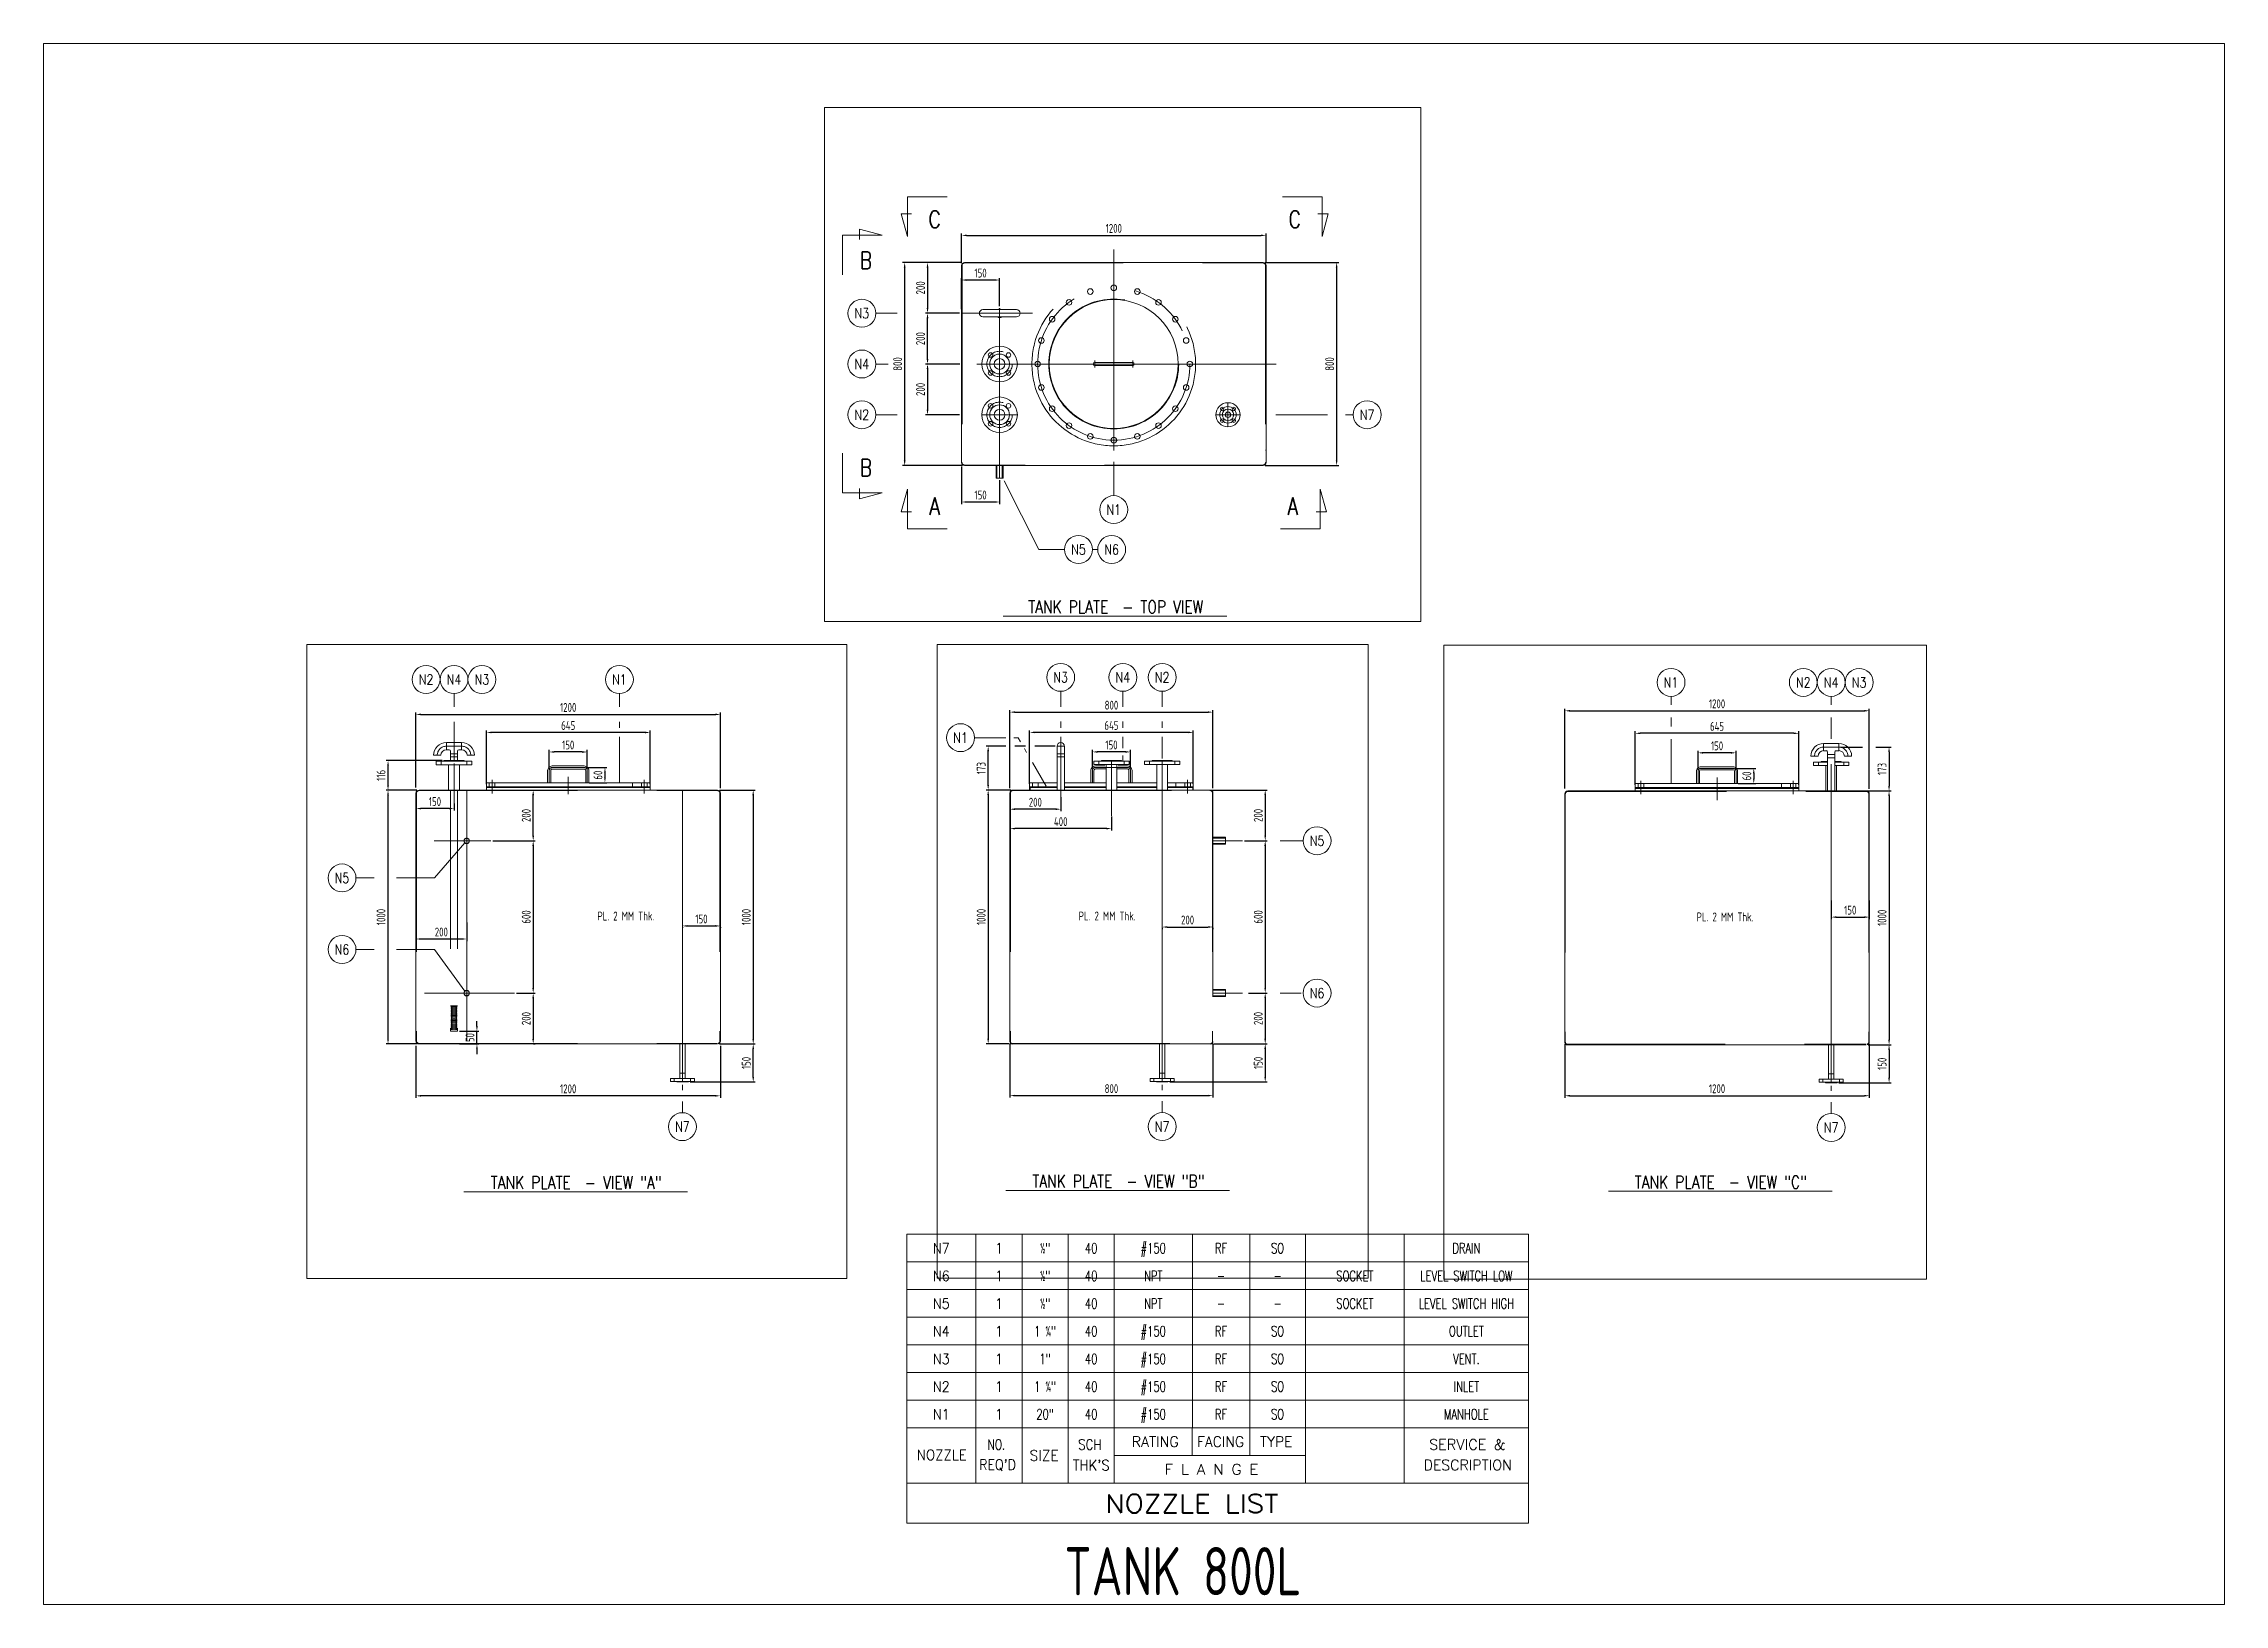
# Paper-space layout 'Layout1' of a CAD drawing. Header units: millimetres. Extents: x 2041 to 2900, y -25 to 590.
# The model-space entities are those that its viewports show. They can reach past a viewport. Long polylines and large blocks are cut down to what shows.
import ezdxf
from ezdxf.enums import TextEntityAlignment as Align

# ---------------------------------------------------------------- set-up
doc = ezdxf.new("R2010")
doc.units = ezdxf.units.MM
doc.header["$LTSCALE"] = 10
for name, pattern in [('CENTER', [2, 1.25, -0.25, 0.25, -0.25]), ('CENTERX2', [4, 2.5, -0.5, 0.5, -0.5]), ('DASHDOT', [25.4, 12.7, -6.35, 0, -6.35]), ('HIDDEN', [0.375, 0.25, -0.125]), ('HIDDEN2', [0.1875, 0.125, -0.0625])]:
    doc.linetypes.add(name, pattern=pattern)
doc.layers.get('0').update_dxf_attribs({"linetype": 'CONTINUOUS', "lineweight": 0})
doc.layers.get('DEFPOINTS').update_dxf_attribs({"linetype": 'CONTINUOUS', "lineweight": 0})
for name, color, linetype, lineweight in [('Ivanjktp10', 8, 'HIDDEN', 0), ('Ivanjktp11', 8, 'CENTERX2', 0), ('Ivanjktp12', 7, 'CONTINUOUS', 0), ('Ivanjktp15', 4, 'CONTINUOUS', 0), ('Ivanjktp3', 3, 'CONTINUOUS', 0), ('Ivanjktp6', 8, 'CENTER', 0), ('Ivanjktp9', 4, 'CONTINUOUS', 0)]:
    doc.layers.add(name, color=color, linetype=linetype, lineweight=lineweight)
doc.layers.add('Ivanjktp4', color=1, linetype='CONTINUOUS', lineweight=0, plot=False)
doc.styles.add('client', font='romans.shx', dxfattribs={"width": 0.8, "height": 3.5})
doc.styles.add('DIM', font='romans', dxfattribs={"height": 2.5})
doc.styles.add('ROMANS', font='romans.shx', dxfattribs={"width": 0.75})
doc.styles.get("Standard").update_dxf_attribs({"font": 'ISOCP.SHX', "width": 0.8})
doc.dimstyles.new('GEN-ISO - 20', dxfattribs={"dimscale": 10, "dimtxt": 3.5, "dimasz": 2, "dimexe": 0.8, "dimexo": 0.8, "dimgap": 1, "dimtad": 1, "dimdec": 0, "dimdsep": 46, "dimtxsty": 'Standard', "dimcen": 0, "dimclrd": 8, "dimclre": 8, "dimclrt": 2, "dimadec": 0, "dimazin": 0, "dimtp": 0.1, "dimtm": 0.1, "dimtfac": 0.71, "dimtdec": 0, "dimtmove": 0, "dimatfit": 3, "dimfxl": 10, "dimtfill": 1, "dimtzin": 0, "dimarcsym": 1})
doc.dimstyles.new('GEN-ISO - 20$0', dxfattribs={"dimscale": 10, "dimtxt": 3.5, "dimasz": 2, "dimexe": 0.8, "dimexo": 0.8, "dimgap": 1, "dimtad": 1, "dimdec": 0, "dimdsep": 46, "dimtxsty": 'Standard', "dimcen": 0, "dimclrd": 8, "dimclre": 8, "dimclrt": 2, "dimadec": 0, "dimazin": 0, "dimtp": 0.1, "dimtm": 0.1, "dimtfac": 0.71, "dimtdec": 0, "dimtmove": 0, "dimatfit": 3, "dimfxl": 1, "dimtfill": 1, "dimtzin": 0, "dimarcsym": 1})

psp = doc.layouts.get("Layout1")

# ---------------------------------------------------------------- texts
at = {"width": 0.8}
psp.add_text('TANK 800L', height=18.959, dxfattribs=at).set_placement((2442.87, -21.63))

msp = doc.modelspace()

# ---------------------------------------------------------------- texts
at = {"color": 230, "linetype": 'DASHDOT', "ltscale": 0.25, "style": 'client', "width": 0.8}
for s, p in [('C', (14096.2, -3800.7)), ('C', (15515.4, -3800.7)), ('B', (13825.1, -3962.3)), ('B', (13825.1, -4778.7)), ('A', (14096.2, -4930.9)), ('A', (15507.9, -4930.9))]:
    msp.add_text(s, height=67.5, dxfattribs=at).set_placement(p, align=Align.CENTER)
at = {"width": 0.8}
for p in [(18455.6, -4333.1), (20084.2, -4333.1), (22253.7, -4333.1)]:
    msp.add_text('PL. 2 MM Thk.', height=35, dxfattribs=at).set_placement(p, align=Align.MIDDLE_CENTER)
at = {"color": 7, "linetype": 'DASHDOT', "ltscale": 0.25, "style": 'client', "width": 0.8}
for s, p in [('TANK PLATE  - TOP VIEW', (14809.3, -5318.7)), ('TANK PLATE  - VIEW "A"', (18259.7, -5407.8)), ('TANK PLATE  - VIEW "B"', (20128.5, -5402.8)), ('TANK PLATE  - VIEW "C"', (22237.1, -5402.8))]:
    msp.add_text(s, height=50, dxfattribs=at).set_placement(p, align=Align.CENTER)

# ---------------------------------------------------------------- blocks, each defined once
blk = doc.blocks.new('nhlist')
at = {"color": 2, "linetype": 'Continuous'}
for p, q in [((0, 20.65), (-134.84, 20.65)), ((-134.84, 20.65), (-134.84, 0)), ((-119.84, 20.65), (-119.84, 8.65)), ((-109.84, 20.65), (-109.84, 8.65)), ((-99.85, 20.65), (-99.85, 8.65)), ((-89.85, 20.65), (-89.85, 8.65)), ((-72.91, 20.65), (-72.91, 14.65)), ((-60.44, 20.65), (-60.44, 14.65)), ((-48.38, 20.65), (-48.38, 8.65)), ((-26.94, 20.65), (-26.94, 8.65)), ((-48.38, 14.65), (-89.85, 14.65)), ((0, 8.65), (-134.84, 8.65)), ((-134.84, 0), (0, 0))]:
    blk.add_line(p, q, dxfattribs=at)
for s, height, style, width, p, p2 in [('NOZZLE', 2.25, 'DIM', 0.857203, (-132.66, 13.66), (-121.82, 13.66)), ('NO.', 2.25, 'DIM', 0.714, (-117.3, 15.9), (-113.48, 15.9)), ('SIZE', 2.25, 'DIM', 0.915385, (-108.22, 13.53), (-101.85, 13.53)), ('SCH', 2.25, 'DIM', 0.80678, (-97.67, 15.9), (-92.57, 15.9)), ('RATING', 2.25, 'DIM', 0.924272, (-86.05, 16.53), (-75.85, 16.53)), ('FACING', 2.25, 'DIM', 0.906667, (-71.88, 16.53), (-61.68, 16.53)), ('TYPE', 2.25, 'DIM', 0.909028, (-58.21, 16.53), (-51.19, 16.53)), ('SERVICE &', 2.25, 'DIM', 0.91, (-21.56, 15.92), (-4.99, 15.92)), ("REQ'D", 2.25, 'DIM', 0.826389, (-119.13, 11.55), (-111.16, 11.55)), ("THK'S", 2.25, 'DIM', 0.864826, (-98.81, 11.44), (-90.84, 11.44)), ('F L A N G E', 2.25, 'DIM', 0.873394, (-78.95, 10.53), (-58.55, 10.53)), ('DESCRIPTION', 2.25, 'DIM', 0.915385, (-22.75, 11.47), (-3.62, 11.47)), ('NOZZLE LIST', 4, 'ROMANS', 0.9801, (-91.79, 2.23), (-54.26, 2.23))]:
    blk.add_text(s, height=height, dxfattribs=dict(at, style=style, width=width)).set_placement(p, p2, align=Align.FIT)
blk = doc.blocks.new('NLIST')
at = {"color": 2, "linetype": 'Continuous'}
for p, q in [((0, 6), (0, 0)), ((134.84, 6), (0, 6)), ((15, 0), (15, 6)), ((25, 0), (25, 6)), ((35, 0), (35, 6)), ((45, 0), (45, 6)), ((61.94, 0), (61.94, 6)), ((74.4, 0), (74.4, 6)), ((86.46, 0), (86.46, 6)), ((107.91, 0), (107.91, 6))]:
    blk.add_line(p, q, dxfattribs=at)
at = {"color": 2, "style": 'DIM'}
for tag, width, p in [('NOZZLE', 0.9, (7.5, 1.83)), ('NO_REQD', 0.9, (20, 1.83)), ('SIZE', 0.7, (30, 1.83)), ('SCH_TH', 0.7, (40, 1.83)), ('FRATING', 0.7, (53.47, 1.83)), ('FFACING', 0.7, (68.17, 1.83)), ('FTYPE', 0.7, (80.43, 1.83)), ('CLTFACE', 0.7, (97.18, 1.83)), ('SERV_D', 0.7, (121.38, 1.83))]:
    blk.add_attdef(tag, text='', height=2.25, dxfattribs=dict(at, width=width)).set_placement(p, align=Align.CENTER)
blk = doc.blocks.new('*D15')
at = {"layer": 'DEFPOINTS', "color": 0, "transparency": 16777216}
for p in [(15402.1, -3830.1), (14202.1, -3947.5), (15402.1, -3947.5)]:
    blk.add_point(p, dxfattribs=at)
at = {"layer": 'Ivanjktp3', "color": 3, "linetype": 'ByBlock', "lineweight": -2, "transparency": 16777216}
for p, q in [((14202.1, -3939.5), (14202.1, -3822.1)), ((14222.1, -3830.1), (15382.1, -3830.1)), ((15402.1, -3939.5), (15402.1, -3822.1))]:
    blk.add_line(p, q, dxfattribs=at)
at = {"layer": 'Ivanjktp3', "color": 3, "transparency": 16777216}
for points in [[(14222.1, -3826.8), (14222.1, -3833.4), (14202.1, -3830.1)], [(15382.1, -3826.8), (15382.1, -3833.4), (15402.1, -3830.1)]]:
    blk.add_solid(points, dxfattribs=at)
at = {"layer": 'Ivanjktp3', "color": 2, "transparency": 16777216, "insert": (14802.1, -3802.6), "char_height": 35, "attachment_point": 5, "bg_fill": 3, "box_fill_scale": 1.1, "bg_fill_color": 256, "bg_fill_true_color": 13158600, "bg_fill_transparency": 0}
blk.add_mtext('1200', dxfattribs=at)
blk = doc.blocks.new('*D16')
at = {"layer": 'DEFPOINTS', "color": 0, "transparency": 16777216}
for p in [(14193.2, -3936.8), (13977.9, -4736.8), (14214, -4736.8)]:
    blk.add_point(p, dxfattribs=at)
at = {"layer": 'Ivanjktp3', "color": 3, "linetype": 'ByBlock', "lineweight": -2, "transparency": 16777216}
for p, q in [((14185.2, -3936.8), (13969.9, -3936.8)), ((13977.9, -3956.8), (13977.9, -4716.8)), ((14206, -4736.8), (13969.9, -4736.8))]:
    blk.add_line(p, q, dxfattribs=at)
at = {"layer": 'Ivanjktp3', "color": 3, "transparency": 16777216}
for points in [[(13974.6, -3956.8), (13981.3, -3956.8), (13977.9, -3936.8)], [(13974.6, -4716.8), (13981.3, -4716.8), (13977.9, -4736.8)]]:
    blk.add_solid(points, dxfattribs=at)
at = {"layer": 'Ivanjktp3', "color": 2, "transparency": 16777216, "insert": (13950.4, -4336.8), "char_height": 35, "attachment_point": 5, "rotation": 90, "bg_fill": 3, "box_fill_scale": 1.1, "bg_fill_color": 256, "bg_fill_true_color": 13158600, "bg_fill_transparency": 0}
blk.add_mtext('800', dxfattribs=at)
blk = doc.blocks.new('*D19')
at = {"layer": 'DEFPOINTS', "color": 0, "transparency": 16777216}
for p in [(20501, -3529.9), (19701, -3836.8), (20501, -3836.8)]:
    blk.add_point(p, dxfattribs=at)
at = {"layer": 'Ivanjktp3', "color": 3, "linetype": 'ByBlock', "lineweight": -2, "transparency": 16777216}
for p, q in [((19701, -3828.8), (19701, -3521.9)), ((20501, -3828.8), (20501, -3521.9)), ((19721, -3529.9), (20481, -3529.9))]:
    blk.add_line(p, q, dxfattribs=at)
at = {"layer": 'Ivanjktp3', "color": 3, "transparency": 16777216}
for points in [[(19721, -3526.6), (19721, -3533.2), (19701, -3529.9)], [(20481, -3526.6), (20481, -3533.2), (20501, -3529.9)]]:
    blk.add_solid(points, dxfattribs=at)
at = {"layer": 'Ivanjktp3', "color": 2, "transparency": 16777216, "insert": (20101, -3502.4), "char_height": 35, "attachment_point": 5, "bg_fill": 3, "box_fill_scale": 1.1, "bg_fill_color": 256, "bg_fill_true_color": 13158600, "bg_fill_transparency": 0}
blk.add_mtext('800', dxfattribs=at)
blk = doc.blocks.new('*D20')
at = {"layer": 'DEFPOINTS', "color": 0, "transparency": 16777216}
for p in [(19713, -3836.8), (19615.2, -4836.8), (19706.2, -4836.8)]:
    blk.add_point(p, dxfattribs=at)
at = {"layer": 'Ivanjktp3', "color": 3, "linetype": 'ByBlock', "lineweight": -2, "transparency": 16777216}
for p, q in [((19705, -3836.8), (19607.2, -3836.8)), ((19615.2, -3856.8), (19615.2, -4816.8)), ((19698.2, -4836.8), (19607.2, -4836.8))]:
    blk.add_line(p, q, dxfattribs=at)
at = {"layer": 'Ivanjktp3', "color": 3, "transparency": 16777216}
for points in [[(19611.8, -3856.8), (19618.5, -3856.8), (19615.2, -3836.8)], [(19611.8, -4816.8), (19618.5, -4816.8), (19615.2, -4836.8)]]:
    blk.add_solid(points, dxfattribs=at)
at = {"layer": 'Ivanjktp3', "color": 2, "transparency": 16777216, "insert": (19587.7, -4336.8), "char_height": 35, "attachment_point": 5, "rotation": 90, "bg_fill": 3, "box_fill_scale": 1.1, "bg_fill_color": 256, "bg_fill_true_color": 13158600, "bg_fill_transparency": 0}
blk.add_mtext('1000', dxfattribs=at)
blk = doc.blocks.new('*D21')
at = {"layer": 'DEFPOINTS', "color": 0, "transparency": 16777216}
for p in [(19778.5, -3609.7), (19778.5, -3820.8), (20423.5, -3820.8)]:
    blk.add_point(p, dxfattribs=at)
at = {"layer": 'Ivanjktp3', "color": 3, "linetype": 'ByBlock', "lineweight": -2, "transparency": 16777216}
for p, q in [((19778.5, -3812.8), (19778.5, -3601.7)), ((20423.5, -3812.8), (20423.5, -3601.7)), ((20403.5, -3609.7), (19798.5, -3609.7))]:
    blk.add_line(p, q, dxfattribs=at)
at = {"layer": 'Ivanjktp3', "color": 3, "transparency": 16777216}
for points in [[(19798.5, -3606.4), (19798.5, -3613.1), (19778.5, -3609.7)], [(20403.5, -3606.4), (20403.5, -3613.1), (20423.5, -3609.7)]]:
    blk.add_solid(points, dxfattribs=at)
at = {"layer": 'Ivanjktp3', "color": 2, "transparency": 16777216, "insert": (20101, -3582.2), "char_height": 35, "attachment_point": 5, "bg_fill": 3, "box_fill_scale": 1.1, "bg_fill_color": 256, "bg_fill_true_color": 13158600, "bg_fill_transparency": 0}
blk.add_mtext('645', dxfattribs=at)
blk = doc.blocks.new('*D22')
at = {"layer": 'DEFPOINTS', "color": 0, "transparency": 16777216}
for p in [(20026, -3686.6), (20026, -3759.8), (20176, -3759.8)]:
    blk.add_point(p, dxfattribs=at)
at = {"layer": 'Ivanjktp3', "color": 3, "linetype": 'ByBlock', "lineweight": -2, "transparency": 16777216}
for p, q in [((20026, -3751.8), (20026, -3678.6)), ((20156, -3686.6), (20046, -3686.6)), ((20176, -3751.8), (20176, -3678.6))]:
    blk.add_line(p, q, dxfattribs=at)
at = {"layer": 'Ivanjktp3', "color": 3, "transparency": 16777216}
for points in [[(20046, -3683.3), (20046, -3690), (20026, -3686.6)], [(20156, -3683.3), (20156, -3690), (20176, -3686.6)]]:
    blk.add_solid(points, dxfattribs=at)
at = {"layer": 'Ivanjktp3', "color": 2, "transparency": 16777216, "insert": (20101, -3659.1), "char_height": 35, "attachment_point": 5, "bg_fill": 3, "box_fill_scale": 1.1, "bg_fill_color": 256, "bg_fill_true_color": 13158600, "bg_fill_transparency": 0}
blk.add_mtext('150', dxfattribs=at)
blk = doc.blocks.new('nzno')
blk.add_circle((0, 0), 5.5)
at = {"color": 2, "style": 'DIM', "width": 0.8}
blk.add_attdef('NOZZLE', text='', height=4, dxfattribs=at).set_placement((0, 0), align=Align.MIDDLE)
blk = doc.blocks.new('*D23')
at = {"layer": 'DEFPOINTS', "color": 0, "transparency": 16777216}
for p in [(17628.1, -3881.4), (17628.1, -3909.5), (17778.1, -3881.4)]:
    blk.add_point(p, dxfattribs=at)
at = {"layer": 'Ivanjktp3', "color": 3, "linetype": 'ByBlock', "lineweight": -2, "transparency": 16777216}
for p, q in [((17628.1, -3889.4), (17628.1, -3917.5)), ((17758.1, -3909.5), (17648.1, -3909.5)), ((17778.1, -3889.4), (17778.1, -3917.5))]:
    blk.add_line(p, q, dxfattribs=at)
at = {"layer": 'Ivanjktp3', "color": 3, "transparency": 16777216}
for points in [[(17648.1, -3906.2), (17648.1, -3912.8), (17628.1, -3909.5)], [(17758.1, -3906.2), (17758.1, -3912.8), (17778.1, -3909.5)]]:
    blk.add_solid(points, dxfattribs=at)
at = {"layer": 'Ivanjktp3', "color": 2, "transparency": 16777216, "insert": (17703.1, -3882), "char_height": 35, "attachment_point": 5, "bg_fill": 3, "box_fill_scale": 1.1, "bg_fill_color": 256, "bg_fill_true_color": 13158600, "bg_fill_transparency": 0}
blk.add_mtext('150', dxfattribs=at)
blk = doc.blocks.new('*D25')
at = {"layer": 'DEFPOINTS', "color": 0, "transparency": 16777216}
for p in [(14202, -4006), (14352, -4116.6), (14202, -4128.6)]:
    blk.add_point(p, dxfattribs=at)
at = {"layer": 'Ivanjktp3', "color": 3, "linetype": 'ByBlock', "lineweight": -2, "transparency": 16777216}
for p, q in [((14202, -4120.6), (14202, -3998)), ((14332, -4006), (14222, -4006)), ((14352, -4108.6), (14352, -3998))]:
    blk.add_line(p, q, dxfattribs=at)
at = {"layer": 'Ivanjktp3', "color": 3, "transparency": 16777216}
for points in [[(14222, -4002.7), (14222, -4009.3), (14202, -4006)], [(14332, -4002.7), (14332, -4009.3), (14352, -4006)]]:
    blk.add_solid(points, dxfattribs=at)
at = {"layer": 'Ivanjktp3', "color": 2, "transparency": 16777216, "insert": (14277, -3978.5), "char_height": 35, "attachment_point": 5, "bg_fill": 3, "box_fill_scale": 1.1, "bg_fill_color": 256, "bg_fill_true_color": 13158600, "bg_fill_transparency": 0}
blk.add_mtext('150', dxfattribs=at)
blk = doc.blocks.new('*D26')
at = {"layer": 'DEFPOINTS', "color": 0, "transparency": 16777216}
for p in [(14203.5, -4336.8), (14068, -4536.8), (14202, -4536.8)]:
    blk.add_point(p, dxfattribs=at)
at = {"layer": 'Ivanjktp3', "color": 3, "linetype": 'ByBlock', "lineweight": -2, "transparency": 16777216}
for p, q in [((14195.5, -4336.8), (14060, -4336.8)), ((14068, -4356.8), (14068, -4516.8)), ((14194, -4536.8), (14060, -4536.8))]:
    blk.add_line(p, q, dxfattribs=at)
at = {"layer": 'Ivanjktp3', "color": 3, "transparency": 16777216}
for points in [[(14064.7, -4356.8), (14071.4, -4356.8), (14068, -4336.8)], [(14064.7, -4516.8), (14071.4, -4516.8), (14068, -4536.8)]]:
    blk.add_solid(points, dxfattribs=at)
at = {"layer": 'Ivanjktp3', "color": 2, "transparency": 16777216, "insert": (14040.5, -4436.8), "char_height": 35, "attachment_point": 5, "rotation": 90, "bg_fill": 3, "box_fill_scale": 1.1, "bg_fill_color": 256, "bg_fill_true_color": 13158600, "bg_fill_transparency": 0}
blk.add_mtext('200', dxfattribs=at)
blk = doc.blocks.new('*D27')
at = {"layer": 'DEFPOINTS', "color": 0, "transparency": 16777216}
for p in [(17905.6, -3609.7), (17905.6, -3820.8), (18550.6, -3820.8)]:
    blk.add_point(p, dxfattribs=at)
at = {"layer": 'Ivanjktp3', "color": 3, "linetype": 'ByBlock', "lineweight": -2, "transparency": 16777216}
for p, q in [((17905.6, -3812.8), (17905.6, -3601.7)), ((18550.6, -3812.8), (18550.6, -3601.7)), ((18530.6, -3609.7), (17925.6, -3609.7))]:
    blk.add_line(p, q, dxfattribs=at)
at = {"layer": 'Ivanjktp3', "color": 3, "transparency": 16777216}
for points in [[(17925.6, -3606.4), (17925.6, -3613.1), (17905.6, -3609.7)], [(18530.6, -3606.4), (18530.6, -3613.1), (18550.6, -3609.7)]]:
    blk.add_solid(points, dxfattribs=at)
at = {"layer": 'Ivanjktp3', "color": 2, "transparency": 16777216, "insert": (18228.1, -3582.2), "char_height": 35, "attachment_point": 5, "bg_fill": 3, "box_fill_scale": 1.1, "bg_fill_color": 256, "bg_fill_true_color": 13158600, "bg_fill_transparency": 0}
blk.add_mtext('645', dxfattribs=at)
blk = doc.blocks.new('*D28')
at = {"layer": 'DEFPOINTS', "color": 0, "transparency": 16777216}
for p in [(18153.1, -3686.6), (18153.1, -3759.8), (18303.1, -3759.8)]:
    blk.add_point(p, dxfattribs=at)
at = {"layer": 'Ivanjktp3', "color": 3, "linetype": 'ByBlock', "lineweight": -2, "transparency": 16777216}
for p, q in [((18153.1, -3751.8), (18153.1, -3678.6)), ((18283.1, -3686.6), (18173.1, -3686.6)), ((18303.1, -3751.8), (18303.1, -3678.6))]:
    blk.add_line(p, q, dxfattribs=at)
at = {"layer": 'Ivanjktp3', "color": 3, "transparency": 16777216}
for points in [[(18173.1, -3683.3), (18173.1, -3690), (18153.1, -3686.6)], [(18283.1, -3683.3), (18283.1, -3690), (18303.1, -3686.6)]]:
    blk.add_solid(points, dxfattribs=at)
at = {"layer": 'Ivanjktp3', "color": 2, "transparency": 16777216, "insert": (18228.1, -3659.1), "char_height": 35, "attachment_point": 5, "bg_fill": 3, "box_fill_scale": 1.1, "bg_fill_color": 256, "bg_fill_true_color": 13158600, "bg_fill_transparency": 0}
blk.add_mtext('150', dxfattribs=at)
blk = doc.blocks.new('*D29')
at = {"layer": 'Ivanjktp3', "color": 3, "linetype": 'ByBlock', "lineweight": -2, "transparency": 16777216}
for p, q in [((18299.1, -3747.8), (18380.9, -3747.8)), ((18372.9, -3767.8), (18372.9, -3787.8)), ((18311.1, -3807.8), (18380.9, -3807.8))]:
    blk.add_line(p, q, dxfattribs=at)
at = {"layer": 'Ivanjktp3', "color": 3, "transparency": 16777216}
for points in [[(18369.6, -3767.8), (18376.2, -3767.8), (18372.9, -3747.8)], [(18369.6, -3787.8), (18376.2, -3787.8), (18372.9, -3807.8)]]:
    blk.add_solid(points, dxfattribs=at)
at = {"layer": 'Ivanjktp3', "color": 2, "transparency": 16777216, "insert": (18345.4, -3777.8), "char_height": 35, "attachment_point": 5, "rotation": 90, "bg_fill": 3, "box_fill_scale": 1.1, "bg_fill_color": 256, "bg_fill_true_color": 13158600, "bg_fill_transparency": 0}
blk.add_mtext('60', dxfattribs=at)
at = {"layer": 'DEFPOINTS', "color": 0, "transparency": 16777216}
for p in [(18291.1, -3747.8), (18303.1, -3807.8), (18372.9, -3807.8)]:
    blk.add_point(p, dxfattribs=at)
blk = doc.blocks.new('*D30')
at = {"layer": 'DEFPOINTS', "color": 0, "transparency": 16777216}
for p in [(19701, -3856.8), (19901, -3856.8), (19701, -3912.3)]:
    blk.add_point(p, dxfattribs=at)
at = {"layer": 'Ivanjktp3', "color": 3, "linetype": 'ByBlock', "lineweight": -2, "transparency": 16777216}
for p, q in [((19701, -3864.8), (19701, -3920.3)), ((19901, -3864.8), (19901, -3920.3)), ((19881, -3912.3), (19721, -3912.3))]:
    blk.add_line(p, q, dxfattribs=at)
at = {"layer": 'Ivanjktp3', "color": 3, "transparency": 16777216}
for points in [[(19721, -3908.9), (19721, -3915.6), (19701, -3912.3)], [(19881, -3908.9), (19881, -3915.6), (19901, -3912.3)]]:
    blk.add_solid(points, dxfattribs=at)
at = {"layer": 'Ivanjktp3', "color": 2, "transparency": 16777216, "insert": (19801, -3884.8), "char_height": 35, "attachment_point": 5, "bg_fill": 3, "box_fill_scale": 1.1, "bg_fill_color": 256, "bg_fill_true_color": 13158600, "bg_fill_transparency": 0}
blk.add_mtext('200', dxfattribs=at)
blk = doc.blocks.new('*D39')
at = {"layer": 'DEFPOINTS', "color": 0, "transparency": 16777216}
for p in [(22671.9, -4260.8), (22821.9, -4260.8), (22821.9, -4333.9)]:
    blk.add_point(p, dxfattribs=at)
at = {"layer": 'Ivanjktp3', "color": 3, "linetype": 'ByBlock', "lineweight": -2, "transparency": 16777216}
for p, q in [((22671.9, -4268.8), (22671.9, -4341.9)), ((22821.9, -4268.8), (22821.9, -4341.9)), ((22691.9, -4333.9), (22801.9, -4333.9))]:
    blk.add_line(p, q, dxfattribs=at)
at = {"layer": 'Ivanjktp3', "color": 3, "transparency": 16777216}
for points in [[(22691.9, -4330.6), (22691.9, -4337.2), (22671.9, -4333.9)], [(22801.9, -4330.6), (22801.9, -4337.2), (22821.9, -4333.9)]]:
    blk.add_solid(points, dxfattribs=at)
at = {"layer": 'Ivanjktp3', "color": 2, "transparency": 16777216, "insert": (22746.9, -4306.4), "char_height": 35, "attachment_point": 5, "bg_fill": 3, "box_fill_scale": 1.1, "bg_fill_color": 256, "bg_fill_true_color": 13158600, "bg_fill_transparency": 0}
blk.add_mtext('150', dxfattribs=at)
blk = doc.blocks.new('*D41')
at = {"layer": 'DEFPOINTS', "color": 0, "transparency": 16777216}
for p in [(21899.4, -3609.7), (21899.4, -3820.8), (22544.4, -3820.8)]:
    blk.add_point(p, dxfattribs=at)
at = {"layer": 'Ivanjktp3', "color": 3, "linetype": 'ByBlock', "lineweight": -2, "transparency": 16777216}
for p, q in [((21899.4, -3812.8), (21899.4, -3601.7)), ((22544.4, -3812.8), (22544.4, -3601.7)), ((22524.4, -3609.7), (21919.4, -3609.7))]:
    blk.add_line(p, q, dxfattribs=at)
at = {"layer": 'Ivanjktp3', "color": 3, "transparency": 16777216}
for points in [[(21919.4, -3606.4), (21919.4, -3613.1), (21899.4, -3609.7)], [(22524.4, -3606.4), (22524.4, -3613.1), (22544.4, -3609.7)]]:
    blk.add_solid(points, dxfattribs=at)
at = {"layer": 'Ivanjktp3', "color": 2, "transparency": 16777216, "insert": (22221.9, -3582.2), "char_height": 35, "attachment_point": 5, "bg_fill": 3, "box_fill_scale": 1.1, "bg_fill_color": 256, "bg_fill_true_color": 13158600, "bg_fill_transparency": 0}
blk.add_mtext('645', dxfattribs=at)
blk = doc.blocks.new('*D43')
at = {"layer": 'DEFPOINTS', "color": 0, "transparency": 16777216}
for p in [(22146.9, -3686.6), (22146.9, -3759.8), (22296.9, -3759.8)]:
    blk.add_point(p, dxfattribs=at)
at = {"layer": 'Ivanjktp3', "color": 3, "linetype": 'ByBlock', "lineweight": -2, "transparency": 16777216}
for p, q in [((22146.9, -3751.8), (22146.9, -3678.6)), ((22276.9, -3686.6), (22166.9, -3686.6)), ((22296.9, -3751.8), (22296.9, -3678.6))]:
    blk.add_line(p, q, dxfattribs=at)
at = {"layer": 'Ivanjktp3', "color": 3, "transparency": 16777216}
for points in [[(22166.9, -3683.3), (22166.9, -3690), (22146.9, -3686.6)], [(22276.9, -3683.3), (22276.9, -3690), (22296.9, -3686.6)]]:
    blk.add_solid(points, dxfattribs=at)
at = {"layer": 'Ivanjktp3', "color": 2, "transparency": 16777216, "insert": (22221.9, -3659.1), "char_height": 35, "attachment_point": 5, "bg_fill": 3, "box_fill_scale": 1.1, "bg_fill_color": 256, "bg_fill_true_color": 13158600, "bg_fill_transparency": 0}
blk.add_mtext('150', dxfattribs=at)
blk = doc.blocks.new('*D44')
at = {"layer": 'Ivanjktp3', "color": 3, "linetype": 'ByBlock', "lineweight": -2, "transparency": 16777216}
for p, q in [((22292.9, -3747.8), (22374.7, -3747.8)), ((22366.7, -3767.8), (22366.7, -3787.8)), ((22304.9, -3807.8), (22374.7, -3807.8))]:
    blk.add_line(p, q, dxfattribs=at)
at = {"layer": 'Ivanjktp3', "color": 3, "transparency": 16777216}
for points in [[(22363.4, -3767.8), (22370, -3767.8), (22366.7, -3747.8)], [(22363.4, -3787.8), (22370, -3787.8), (22366.7, -3807.8)]]:
    blk.add_solid(points, dxfattribs=at)
at = {"layer": 'Ivanjktp3', "color": 2, "transparency": 16777216, "insert": (22339.2, -3777.8), "char_height": 35, "attachment_point": 5, "rotation": 90, "bg_fill": 3, "box_fill_scale": 1.1, "bg_fill_color": 256, "bg_fill_true_color": 13158600, "bg_fill_transparency": 0}
blk.add_mtext('60', dxfattribs=at)
at = {"layer": 'DEFPOINTS', "color": 0, "transparency": 16777216}
for p in [(22284.9, -3747.8), (22296.9, -3807.8), (22366.7, -3807.8)]:
    blk.add_point(p, dxfattribs=at)
blk = doc.blocks.new('*D42')
at = {"layer": 'DEFPOINTS', "color": 0, "transparency": 16777216}
for p in [(22701.9, -3663.8), (22789.3, -3836.8), (22899.8, -3836.8)]:
    blk.add_point(p, dxfattribs=at)
at = {"layer": 'Ivanjktp3', "color": 3, "linetype": 'ByBlock', "lineweight": -2, "transparency": 16777216}
for p, q in [((22709.9, -3663.8), (22794.8, -3663.8)), ((22848, -3663.8), (22907.8, -3663.8)), ((22899.8, -3683.8), (22899.8, -3816.8)), ((22797.3, -3836.8), (22907.8, -3836.8))]:
    blk.add_line(p, q, dxfattribs=at)
at = {"layer": 'Ivanjktp3', "color": 3, "transparency": 16777216}
for points in [[(22896.5, -3683.8), (22903.2, -3683.8), (22899.8, -3663.8)], [(22896.5, -3816.8), (22903.2, -3816.8), (22899.8, -3836.8)]]:
    blk.add_solid(points, dxfattribs=at)
at = {"layer": 'Ivanjktp3', "color": 2, "transparency": 16777216, "insert": (22872.3, -3750.3), "char_height": 35, "attachment_point": 5, "rotation": 90, "bg_fill": 3, "box_fill_scale": 1.1, "bg_fill_color": 256, "bg_fill_true_color": 13158600, "bg_fill_transparency": 0}
blk.add_mtext('173', dxfattribs=at)
blk = doc.blocks.new('*D45')
at = {"layer": 'DEFPOINTS', "color": 0, "transparency": 16777216}
for p in [(18828.1, -3538.6), (17628.1, -3834.7), (18828.1, -3836.8)]:
    blk.add_point(p, dxfattribs=at)
at = {"layer": 'Ivanjktp3', "color": 3, "linetype": 'ByBlock', "lineweight": -2, "transparency": 16777216}
for p, q in [((17628.1, -3826.7), (17628.1, -3530.6)), ((17648.1, -3538.6), (18808.1, -3538.6)), ((18828.1, -3828.8), (18828.1, -3530.6))]:
    blk.add_line(p, q, dxfattribs=at)
at = {"layer": 'Ivanjktp3', "color": 3, "transparency": 16777216}
for points in [[(17648.1, -3535.2), (17648.1, -3541.9), (17628.1, -3538.6)], [(18808.1, -3535.2), (18808.1, -3541.9), (18828.1, -3538.6)]]:
    blk.add_solid(points, dxfattribs=at)
at = {"layer": 'Ivanjktp3', "color": 2, "transparency": 16777216, "insert": (18228.1, -3511.1), "char_height": 35, "attachment_point": 5, "bg_fill": 3, "box_fill_scale": 1.1, "bg_fill_color": 256, "bg_fill_true_color": 13158600, "bg_fill_transparency": 0}
blk.add_mtext('1200', dxfattribs=at)
blk = doc.blocks.new('*D46')
at = {"layer": 'DEFPOINTS', "color": 0, "transparency": 16777216}
for p in [(17518.1, -3836.8), (17640.1, -3836.8), (17640.1, -4836.8)]:
    blk.add_point(p, dxfattribs=at)
at = {"layer": 'Ivanjktp3', "color": 3, "linetype": 'ByBlock', "lineweight": -2, "transparency": 16777216}
for p, q in [((17632.1, -3836.8), (17510.1, -3836.8)), ((17518.1, -4816.8), (17518.1, -3856.8)), ((17632.1, -4836.8), (17510.1, -4836.8))]:
    blk.add_line(p, q, dxfattribs=at)
at = {"layer": 'Ivanjktp3', "color": 3, "transparency": 16777216}
for points in [[(17514.7, -3856.8), (17521.4, -3856.8), (17518.1, -3836.8)], [(17514.7, -4816.8), (17521.4, -4816.8), (17518.1, -4836.8)]]:
    blk.add_solid(points, dxfattribs=at)
at = {"layer": 'Ivanjktp3', "color": 2, "transparency": 16777216, "insert": (17490.6, -4336.8), "char_height": 35, "attachment_point": 5, "rotation": 90, "bg_fill": 3, "box_fill_scale": 1.1, "bg_fill_color": 256, "bg_fill_true_color": 13158600, "bg_fill_transparency": 0}
blk.add_mtext('1000', dxfattribs=at)
blk = doc.blocks.new('*D49')
at = {"layer": 'DEFPOINTS', "color": 0, "transparency": 16777216}
for p in [(22821.9, -3521), (21621.9, -3834.7), (22821.9, -3836.8)]:
    blk.add_point(p, dxfattribs=at)
at = {"layer": 'Ivanjktp3', "color": 3, "linetype": 'ByBlock', "lineweight": -2, "transparency": 16777216}
for p, q in [((21621.9, -3826.7), (21621.9, -3513)), ((21641.9, -3521), (22801.9, -3521)), ((22821.9, -3828.8), (22821.9, -3513))]:
    blk.add_line(p, q, dxfattribs=at)
at = {"layer": 'Ivanjktp3', "color": 3, "transparency": 16777216}
for points in [[(21641.9, -3517.7), (21641.9, -3524.4), (21621.9, -3521)], [(22801.9, -3517.7), (22801.9, -3524.4), (22821.9, -3521)]]:
    blk.add_solid(points, dxfattribs=at)
at = {"layer": 'Ivanjktp3', "color": 2, "transparency": 16777216, "insert": (22221.9, -3493.5), "char_height": 35, "attachment_point": 5, "bg_fill": 3, "box_fill_scale": 1.1, "bg_fill_color": 256, "bg_fill_true_color": 13158600, "bg_fill_transparency": 0}
blk.add_mtext('1200', dxfattribs=at)
blk = doc.blocks.new('*D52')
at = {"layer": 'DEFPOINTS', "color": 0, "transparency": 16777216}
for p in [(21621.9, -4826.4), (22821.9, -4826.4), (22821.9, -5037.6)]:
    blk.add_point(p, dxfattribs=at)
at = {"layer": 'Ivanjktp3', "color": 3, "linetype": 'ByBlock', "lineweight": -2, "transparency": 16777216}
for p, q in [((21621.9, -4834.4), (21621.9, -5045.6)), ((22821.9, -4834.4), (22821.9, -5045.6)), ((21641.9, -5037.6), (22801.9, -5037.6))]:
    blk.add_line(p, q, dxfattribs=at)
at = {"layer": 'Ivanjktp3', "color": 3, "transparency": 16777216}
for points in [[(21641.9, -5034.3), (21641.9, -5041), (21621.9, -5037.6)], [(22801.9, -5034.3), (22801.9, -5041), (22821.9, -5037.6)]]:
    blk.add_solid(points, dxfattribs=at)
at = {"layer": 'Ivanjktp3', "color": 2, "transparency": 16777216, "insert": (22221.9, -5010.1), "char_height": 35, "attachment_point": 5, "bg_fill": 3, "box_fill_scale": 1.1, "bg_fill_color": 256, "bg_fill_true_color": 13158600, "bg_fill_transparency": 0}
blk.add_mtext('1200', dxfattribs=at)
blk = doc.blocks.new('*D55')
at = {"layer": 'Ivanjktp3', "color": 3, "linetype": 'ByBlock', "lineweight": -2, "transparency": 16777216}
for p, q in [((17800.3, -4786.8), (17876.4, -4786.8)), ((17868.4, -4766.8), (17868.4, -4746.8)), ((17868.4, -4836.8), (17868.4, -4786.8)), ((17800.3, -4836.8), (17876.4, -4836.8)), ((17868.4, -4856.8), (17868.4, -4876.8))]:
    blk.add_line(p, q, dxfattribs=at)
at = {"layer": 'Ivanjktp3', "color": 3, "transparency": 16777216}
for points in [[(17865.1, -4766.8), (17871.7, -4766.8), (17868.4, -4786.8)], [(17865.1, -4856.8), (17871.7, -4856.8), (17868.4, -4836.8)]]:
    blk.add_solid(points, dxfattribs=at)
at = {"layer": 'Ivanjktp3', "color": 2, "transparency": 16777216, "insert": (17840.9, -4811.8), "char_height": 35, "attachment_point": 5, "rotation": 90, "bg_fill": 3, "box_fill_scale": 1.1, "bg_fill_color": 256, "bg_fill_true_color": 13158600, "bg_fill_transparency": 0}
blk.add_mtext('50', dxfattribs=at)
at = {"layer": 'DEFPOINTS', "color": 0, "transparency": 16777216}
for p in [(17792.3, -4786.8), (17868.4, -4786.8), (17792.3, -4836.8)]:
    blk.add_point(p, dxfattribs=at)
blk = doc.blocks.new('*D56')
at = {"layer": 'DEFPOINTS', "color": 0, "transparency": 16777216}
for p in [(19701, -4828.1), (20501, -4828.1), (20501, -5040.7)]:
    blk.add_point(p, dxfattribs=at)
at = {"layer": 'Ivanjktp3', "color": 3, "linetype": 'ByBlock', "lineweight": -2, "transparency": 16777216}
for p, q in [((19701, -4836.1), (19701, -5048.7)), ((20501, -4836.1), (20501, -5048.7)), ((19721, -5040.7), (20481, -5040.7))]:
    blk.add_line(p, q, dxfattribs=at)
at = {"layer": 'Ivanjktp3', "color": 3, "transparency": 16777216}
for points in [[(19721, -5037.4), (19721, -5044), (19701, -5040.7)], [(20481, -5037.4), (20481, -5044), (20501, -5040.7)]]:
    blk.add_solid(points, dxfattribs=at)
at = {"layer": 'Ivanjktp3', "color": 2, "transparency": 16777216, "insert": (20101, -5013.2), "char_height": 35, "attachment_point": 5, "bg_fill": 3, "box_fill_scale": 1.1, "bg_fill_color": 256, "bg_fill_true_color": 13158600, "bg_fill_transparency": 0}
blk.add_mtext('800', dxfattribs=at)
blk = doc.blocks.new('*D57')
at = {"layer": 'DEFPOINTS', "color": 0, "transparency": 16777216}
for p in [(14202, -4732.8), (14352, -4786.8), (14202, -4880.5)]:
    blk.add_point(p, dxfattribs=at)
at = {"layer": 'Ivanjktp3', "color": 3, "linetype": 'ByBlock', "lineweight": -2, "transparency": 16777216}
for p, q in [((14202, -4740.8), (14202, -4888.5)), ((14352, -4794.8), (14352, -4888.5)), ((14332, -4880.5), (14222, -4880.5))]:
    blk.add_line(p, q, dxfattribs=at)
at = {"layer": 'Ivanjktp3', "color": 3, "transparency": 16777216}
for points in [[(14222, -4877.2), (14222, -4883.8), (14202, -4880.5)], [(14332, -4877.2), (14332, -4883.8), (14352, -4880.5)]]:
    blk.add_solid(points, dxfattribs=at)
at = {"layer": 'Ivanjktp3', "color": 2, "transparency": 16777216, "insert": (14277, -4853), "char_height": 35, "attachment_point": 5, "bg_fill": 3, "box_fill_scale": 1.1, "bg_fill_color": 256, "bg_fill_true_color": 13158600, "bg_fill_transparency": 0}
blk.add_mtext('150', dxfattribs=at)
blk = doc.blocks.new('*D58')
at = {"layer": 'DEFPOINTS', "color": 0, "transparency": 16777216}
for p in [(17628.1, -4350.3), (17828.1, -4350.3), (17828.1, -4423.4)]:
    blk.add_point(p, dxfattribs=at)
at = {"layer": 'Ivanjktp3', "color": 3, "linetype": 'ByBlock', "lineweight": -2, "transparency": 16777216}
for p, q in [((17628.1, -4358.3), (17628.1, -4431.4)), ((17828.1, -4358.3), (17828.1, -4431.4)), ((17648.1, -4423.4), (17808.1, -4423.4))]:
    blk.add_line(p, q, dxfattribs=at)
at = {"layer": 'Ivanjktp3', "color": 3, "transparency": 16777216}
for points in [[(17648.1, -4420.1), (17648.1, -4426.7), (17628.1, -4423.4)], [(17808.1, -4420.1), (17808.1, -4426.7), (17828.1, -4423.4)]]:
    blk.add_solid(points, dxfattribs=at)
at = {"layer": 'Ivanjktp3', "color": 2, "transparency": 16777216, "insert": (17728.1, -4395.9), "char_height": 35, "attachment_point": 5, "bg_fill": 3, "box_fill_scale": 1.1, "bg_fill_color": 256, "bg_fill_true_color": 13158600, "bg_fill_transparency": 0}
blk.add_mtext('200', dxfattribs=at)
blk = doc.blocks.new('*D59')
at = {"layer": 'DEFPOINTS', "color": 0, "transparency": 16777216}
for p in [(19701, -3933.2), (20101, -3933.2), (19701, -3988.7)]:
    blk.add_point(p, dxfattribs=at)
at = {"layer": 'Ivanjktp3', "color": 3, "linetype": 'ByBlock', "lineweight": -2, "transparency": 16777216}
for p, q in [((19701, -3941.2), (19701, -3996.7)), ((20101, -3941.2), (20101, -3996.7)), ((20081, -3988.7), (19721, -3988.7))]:
    blk.add_line(p, q, dxfattribs=at)
at = {"layer": 'Ivanjktp3', "color": 3, "transparency": 16777216}
for points in [[(19721, -3985.4), (19721, -3992), (19701, -3988.7)], [(20081, -3985.4), (20081, -3992), (20101, -3988.7)]]:
    blk.add_solid(points, dxfattribs=at)
at = {"layer": 'Ivanjktp3', "color": 2, "transparency": 16777216, "insert": (19901, -3961.2), "char_height": 35, "attachment_point": 5, "bg_fill": 3, "box_fill_scale": 1.1, "bg_fill_color": 256, "bg_fill_true_color": 13158600, "bg_fill_transparency": 0}
blk.add_mtext('400', dxfattribs=at)
blk = doc.blocks.new('*D60')
at = {"layer": 'DEFPOINTS', "color": 0, "transparency": 16777216}
for p in [(17939.6, -3836.8), (18090.1, -3836.8), (17923.1, -4036.8)]:
    blk.add_point(p, dxfattribs=at)
at = {"layer": 'Ivanjktp3', "color": 3, "linetype": 'ByBlock', "lineweight": -2, "transparency": 16777216}
for p, q in [((17947.6, -3836.8), (18098.1, -3836.8)), ((18090.1, -4016.8), (18090.1, -3856.8)), ((17931.1, -4036.8), (18098.1, -4036.8))]:
    blk.add_line(p, q, dxfattribs=at)
at = {"layer": 'Ivanjktp3', "color": 3, "transparency": 16777216}
for points in [[(18086.7, -3856.8), (18093.4, -3856.8), (18090.1, -3836.8)], [(18086.7, -4016.8), (18093.4, -4016.8), (18090.1, -4036.8)]]:
    blk.add_solid(points, dxfattribs=at)
at = {"layer": 'Ivanjktp3', "color": 2, "transparency": 16777216, "insert": (18062.6, -3936.8), "char_height": 35, "attachment_point": 5, "rotation": 90, "bg_fill": 3, "box_fill_scale": 1.1, "bg_fill_color": 256, "bg_fill_true_color": 13158600, "bg_fill_transparency": 0}
blk.add_mtext('200', dxfattribs=at)
blk = doc.blocks.new('*D61')
at = {"layer": 'DEFPOINTS', "color": 0, "transparency": 16777216}
for p in [(17923.1, -4036.8), (18016.1, -4636.8), (18090.1, -4636.8)]:
    blk.add_point(p, dxfattribs=at)
at = {"layer": 'Ivanjktp3', "color": 3, "linetype": 'ByBlock', "lineweight": -2, "transparency": 16777216}
for p, q in [((17931.1, -4036.8), (18098.1, -4036.8)), ((18090.1, -4056.8), (18090.1, -4616.8)), ((18024.1, -4636.8), (18098.1, -4636.8))]:
    blk.add_line(p, q, dxfattribs=at)
at = {"layer": 'Ivanjktp3', "color": 3, "transparency": 16777216}
for points in [[(18086.7, -4056.8), (18093.4, -4056.8), (18090.1, -4036.8)], [(18086.7, -4616.8), (18093.4, -4616.8), (18090.1, -4636.8)]]:
    blk.add_solid(points, dxfattribs=at)
at = {"layer": 'Ivanjktp3', "color": 2, "transparency": 16777216, "insert": (18062.6, -4336.8), "char_height": 35, "attachment_point": 5, "rotation": 90, "bg_fill": 3, "box_fill_scale": 1.1, "bg_fill_color": 256, "bg_fill_true_color": 13158600, "bg_fill_transparency": 0}
blk.add_mtext('600', dxfattribs=at)
blk = doc.blocks.new('*D62')
at = {"layer": 'DEFPOINTS', "color": 0, "transparency": 16777216}
for p in [(14068, -4136.8), (14202.2, -4136.8), (14203.5, -4336.8)]:
    blk.add_point(p, dxfattribs=at)
at = {"layer": 'Ivanjktp3', "color": 3, "linetype": 'ByBlock', "lineweight": -2, "transparency": 16777216}
for p, q in [((14194.2, -4136.8), (14060, -4136.8)), ((14068, -4316.8), (14068, -4156.8)), ((14195.5, -4336.8), (14060, -4336.8))]:
    blk.add_line(p, q, dxfattribs=at)
at = {"layer": 'Ivanjktp3', "color": 3, "transparency": 16777216}
for points in [[(14064.7, -4156.8), (14071.4, -4156.8), (14068, -4136.8)], [(14064.7, -4316.8), (14071.4, -4316.8), (14068, -4336.8)]]:
    blk.add_solid(points, dxfattribs=at)
at = {"layer": 'Ivanjktp3', "color": 2, "transparency": 16777216, "insert": (14040.5, -4236.8), "char_height": 35, "attachment_point": 5, "rotation": 90, "bg_fill": 3, "box_fill_scale": 1.1, "bg_fill_color": 256, "bg_fill_true_color": 13158600, "bg_fill_transparency": 0}
blk.add_mtext('200', dxfattribs=at)
blk = doc.blocks.new('*D63')
at = {"layer": 'DEFPOINTS', "color": 0, "transparency": 16777216}
for p in [(14211.5, -3936.8), (14068, -4136.8), (14202.2, -4136.8)]:
    blk.add_point(p, dxfattribs=at)
at = {"layer": 'Ivanjktp3', "color": 3, "linetype": 'ByBlock', "lineweight": -2, "transparency": 16777216}
for p, q in [((14203.5, -3936.8), (14060, -3936.8)), ((14068, -3956.8), (14068, -4116.8)), ((14194.2, -4136.8), (14060, -4136.8))]:
    blk.add_line(p, q, dxfattribs=at)
at = {"layer": 'Ivanjktp3', "color": 3, "transparency": 16777216}
for points in [[(14064.7, -3956.8), (14071.4, -3956.8), (14068, -3936.8)], [(14064.7, -4116.8), (14071.4, -4116.8), (14068, -4136.8)]]:
    blk.add_solid(points, dxfattribs=at)
at = {"layer": 'Ivanjktp3', "color": 2, "transparency": 16777216, "insert": (14040.5, -4036.8), "char_height": 35, "attachment_point": 5, "rotation": 90, "bg_fill": 3, "box_fill_scale": 1.1, "bg_fill_color": 256, "bg_fill_true_color": 13158600, "bg_fill_transparency": 0}
blk.add_mtext('200', dxfattribs=at)
blk = doc.blocks.new('*D64')
at = {"layer": 'DEFPOINTS', "color": 0, "transparency": 16777216}
for p in [(19615.2, -3663.8), (19886.8, -3663.8), (19713, -3836.8)]:
    blk.add_point(p, dxfattribs=at)
at = {"layer": 'Ivanjktp3', "color": 3, "linetype": 'ByBlock', "lineweight": -2, "transparency": 16777216}
for p, q in [((19685, -3663.8), (19607.2, -3663.8)), ((19615.2, -3816.8), (19615.2, -3683.8)), ((19762.7, -3663.8), (19720.1, -3663.8)), ((19878.8, -3663.8), (19799.4, -3663.8)), ((19705, -3836.8), (19607.2, -3836.8))]:
    blk.add_line(p, q, dxfattribs=at)
at = {"layer": 'Ivanjktp3', "color": 3, "transparency": 16777216}
for points in [[(19611.8, -3683.8), (19618.5, -3683.8), (19615.2, -3663.8)], [(19611.8, -3816.8), (19618.5, -3816.8), (19615.2, -3836.8)]]:
    blk.add_solid(points, dxfattribs=at)
at = {"layer": 'Ivanjktp3', "color": 2, "transparency": 16777216, "insert": (19587.7, -3750.3), "char_height": 35, "attachment_point": 5, "rotation": 90, "bg_fill": 3, "box_fill_scale": 1.1, "bg_fill_color": 256, "bg_fill_true_color": 13158600, "bg_fill_transparency": 0}
blk.add_mtext('173', dxfattribs=at)
blk = doc.blocks.new('*D65')
at = {"layer": 'DEFPOINTS', "color": 0, "transparency": 16777216}
blk.add_point((17739.1, -3720.8), dxfattribs=at)
at = {"layer": 'Ivanjktp3', "color": 3, "linetype": 'ByBlock', "lineweight": -2, "transparency": 16777216}
for p, q in [((17731.1, -3720.8), (17510.1, -3720.8)), ((17518.1, -3816.8), (17518.1, -3740.8))]:
    blk.add_line(p, q, dxfattribs=at)
at = {"layer": 'Ivanjktp3', "color": 3, "transparency": 16777216}
for points in [[(17514.7, -3740.8), (17521.4, -3740.8), (17518.1, -3720.8)], [(17514.7, -3816.8), (17521.4, -3816.8), (17518.1, -3836.8)]]:
    blk.add_solid(points, dxfattribs=at)
at = {"layer": 'Ivanjktp3', "color": 2, "transparency": 16777216, "insert": (17490.6, -3778.8), "char_height": 35, "attachment_point": 5, "rotation": 90, "bg_fill": 3, "box_fill_scale": 1.1, "bg_fill_color": 256, "bg_fill_true_color": 13158600, "bg_fill_transparency": 0}
blk.add_mtext('116', dxfattribs=at)
at = {"layer": 'DEFPOINTS', "color": 0, "transparency": 16777216}
for p in [(17518.1, -3720.8), (17518.1, -3836.8)]:
    blk.add_point(p, dxfattribs=at)
blk = doc.blocks.new('*D66')
at = {"layer": 'DEFPOINTS', "color": 0, "transparency": 16777216}
for p in [(18016.1, -4636.8), (18083.1, -4836.8), (18090.1, -4836.8)]:
    blk.add_point(p, dxfattribs=at)
at = {"layer": 'Ivanjktp3', "color": 3, "linetype": 'ByBlock', "lineweight": -2, "transparency": 16777216}
for p, q in [((18024.1, -4636.8), (18098.1, -4636.8)), ((18090.1, -4656.8), (18090.1, -4816.8)), ((18091.1, -4836.8), (18098.1, -4836.8))]:
    blk.add_line(p, q, dxfattribs=at)
at = {"layer": 'Ivanjktp3', "color": 3, "transparency": 16777216}
for points in [[(18086.7, -4656.8), (18093.4, -4656.8), (18090.1, -4636.8)], [(18086.7, -4816.8), (18093.4, -4816.8), (18090.1, -4836.8)]]:
    blk.add_solid(points, dxfattribs=at)
at = {"layer": 'Ivanjktp3', "color": 2, "transparency": 16777216, "insert": (18062.6, -4736.8), "char_height": 35, "attachment_point": 5, "rotation": 90, "bg_fill": 3, "box_fill_scale": 1.1, "bg_fill_color": 256, "bg_fill_true_color": 13158600, "bg_fill_transparency": 0}
blk.add_mtext('200', dxfattribs=at)
blk = doc.blocks.new('*D86')
at = {"layer": 'DEFPOINTS', "color": 0, "transparency": 16777216}
for p in [(20617, -4036.8), (20633, -4636.8), (20707, -4636.8)]:
    blk.add_point(p, dxfattribs=at)
at = {"layer": 'Ivanjktp3', "color": 3, "linetype": 'ByBlock', "lineweight": -2, "transparency": 16777216}
for p, q in [((20625, -4036.8), (20715, -4036.8)), ((20707, -4056.8), (20707, -4616.8)), ((20641, -4636.8), (20715, -4636.8))]:
    blk.add_line(p, q, dxfattribs=at)
at = {"layer": 'Ivanjktp3', "color": 3, "transparency": 16777216}
for points in [[(20703.6, -4056.8), (20710.3, -4056.8), (20707, -4036.8)], [(20703.6, -4616.8), (20710.3, -4616.8), (20707, -4636.8)]]:
    blk.add_solid(points, dxfattribs=at)
at = {"layer": 'Ivanjktp3', "color": 2, "transparency": 16777216, "insert": (20679.5, -4336.8), "char_height": 35, "attachment_point": 5, "rotation": 90, "bg_fill": 3, "box_fill_scale": 1.1, "bg_fill_color": 256, "bg_fill_true_color": 13158600, "bg_fill_transparency": 0}
blk.add_mtext('600', dxfattribs=at)
blk = doc.blocks.new('*D87')
at = {"layer": 'DEFPOINTS', "color": 0, "transparency": 16777216}
for p in [(20633, -4636.8), (20495.9, -4836.8), (20707, -4836.8)]:
    blk.add_point(p, dxfattribs=at)
at = {"layer": 'Ivanjktp3', "color": 3, "linetype": 'ByBlock', "lineweight": -2, "transparency": 16777216}
for p, q in [((20641, -4636.8), (20715, -4636.8)), ((20707, -4656.8), (20707, -4816.8)), ((20503.9, -4836.8), (20715, -4836.8))]:
    blk.add_line(p, q, dxfattribs=at)
at = {"layer": 'Ivanjktp3', "color": 3, "transparency": 16777216}
for points in [[(20703.6, -4656.8), (20710.3, -4656.8), (20707, -4636.8)], [(20703.6, -4816.8), (20710.3, -4816.8), (20707, -4836.8)]]:
    blk.add_solid(points, dxfattribs=at)
at = {"layer": 'Ivanjktp3', "color": 2, "transparency": 16777216, "insert": (20679.4, -4736.8), "char_height": 35, "attachment_point": 5, "rotation": 90, "bg_fill": 3, "box_fill_scale": 1.1, "bg_fill_color": 256, "bg_fill_true_color": 13158600, "bg_fill_transparency": 0}
blk.add_mtext('200', dxfattribs=at)
blk = doc.blocks.new('*D92')
at = {"layer": 'DEFPOINTS', "color": 0, "transparency": 16777216}
for p in [(18816.1, -3836.8), (18824.1, -4836.8), (18957.2, -4836.8)]:
    blk.add_point(p, dxfattribs=at)
at = {"layer": 'Ivanjktp3', "color": 3, "linetype": 'ByBlock', "lineweight": -2, "transparency": 16777216}
for p, q in [((18824.1, -3836.8), (18965.2, -3836.8)), ((18957.2, -3856.8), (18957.2, -4816.8)), ((18832.1, -4836.8), (18965.2, -4836.8))]:
    blk.add_line(p, q, dxfattribs=at)
at = {"layer": 'Ivanjktp3', "color": 3, "transparency": 16777216}
for points in [[(18953.9, -3856.8), (18960.5, -3856.8), (18957.2, -3836.8)], [(18953.9, -4816.8), (18960.5, -4816.8), (18957.2, -4836.8)]]:
    blk.add_solid(points, dxfattribs=at)
at = {"layer": 'Ivanjktp3', "color": 2, "transparency": 16777216, "insert": (18929.7, -4336.8), "char_height": 35, "attachment_point": 5, "rotation": 90, "bg_fill": 3, "box_fill_scale": 1.1, "bg_fill_color": 256, "bg_fill_true_color": 13158600, "bg_fill_transparency": 0}
blk.add_mtext('1000', dxfattribs=at)
blk = doc.blocks.new('*D93')
at = {"layer": 'DEFPOINTS', "color": 0, "transparency": 16777216}
for p in [(18816.1, -4836.8), (18957.2, -4836.8), (18700.6, -4986.8)]:
    blk.add_point(p, dxfattribs=at)
at = {"layer": 'Ivanjktp3', "color": 3, "linetype": 'ByBlock', "lineweight": -2, "transparency": 16777216}
for p, q in [((18824.1, -4836.8), (18965.2, -4836.8)), ((18957.2, -4966.8), (18957.2, -4856.8)), ((18708.6, -4986.8), (18965.2, -4986.8))]:
    blk.add_line(p, q, dxfattribs=at)
at = {"layer": 'Ivanjktp3', "color": 3, "transparency": 16777216}
for points in [[(18953.9, -4856.8), (18960.5, -4856.8), (18957.2, -4836.8)], [(18953.9, -4966.8), (18960.5, -4966.8), (18957.2, -4986.8)]]:
    blk.add_solid(points, dxfattribs=at)
at = {"layer": 'Ivanjktp3', "color": 2, "transparency": 16777216, "insert": (18929.7, -4911.8), "char_height": 35, "attachment_point": 5, "rotation": 90, "bg_fill": 3, "box_fill_scale": 1.1, "bg_fill_color": 256, "bg_fill_true_color": 13158600, "bg_fill_transparency": 0}
blk.add_mtext('150', dxfattribs=at)
blk = doc.blocks.new('*D95')
at = {"layer": 'DEFPOINTS', "color": 0, "transparency": 16777216}
for p in [(20489, -3836.8), (20617, -4036.8), (20707, -4036.8)]:
    blk.add_point(p, dxfattribs=at)
at = {"layer": 'Ivanjktp3', "color": 3, "linetype": 'ByBlock', "lineweight": -2, "transparency": 16777216}
for p, q in [((20497, -3836.8), (20715, -3836.8)), ((20707, -3856.8), (20707, -4016.8)), ((20625, -4036.8), (20715, -4036.8))]:
    blk.add_line(p, q, dxfattribs=at)
at = {"layer": 'Ivanjktp3', "color": 3, "transparency": 16777216}
for points in [[(20703.6, -3856.8), (20710.3, -3856.8), (20707, -3836.8)], [(20703.6, -4016.8), (20710.3, -4016.8), (20707, -4036.8)]]:
    blk.add_solid(points, dxfattribs=at)
at = {"layer": 'Ivanjktp3', "color": 2, "transparency": 16777216, "insert": (20679.4, -3936.8), "char_height": 35, "attachment_point": 5, "rotation": 90, "bg_fill": 3, "box_fill_scale": 1.1, "bg_fill_color": 256, "bg_fill_true_color": 13158600, "bg_fill_transparency": 0}
blk.add_mtext('200', dxfattribs=at)
blk = doc.blocks.new('*D96')
at = {"layer": 'DEFPOINTS', "color": 0, "transparency": 16777216}
for p in [(17628.1, -4836.8), (18828.1, -4836.8), (17628.1, -5041.3)]:
    blk.add_point(p, dxfattribs=at)
at = {"layer": 'Ivanjktp3', "color": 3, "linetype": 'ByBlock', "lineweight": -2, "transparency": 16777216}
for p, q in [((17628.1, -4844.8), (17628.1, -5049.3)), ((18828.1, -4844.8), (18828.1, -5049.3)), ((18808.1, -5041.3), (17648.1, -5041.3))]:
    blk.add_line(p, q, dxfattribs=at)
at = {"layer": 'Ivanjktp3', "color": 3, "transparency": 16777216}
for points in [[(17648.1, -5038), (17648.1, -5044.6), (17628.1, -5041.3)], [(18808.1, -5038), (18808.1, -5044.6), (18828.1, -5041.3)]]:
    blk.add_solid(points, dxfattribs=at)
at = {"layer": 'Ivanjktp3', "color": 2, "transparency": 16777216, "insert": (18228.1, -5013.8), "char_height": 35, "attachment_point": 5, "bg_fill": 3, "box_fill_scale": 1.1, "bg_fill_color": 256, "bg_fill_true_color": 13158600, "bg_fill_transparency": 0}
blk.add_mtext('1200', dxfattribs=at)
blk = doc.blocks.new('*D97')
at = {"layer": 'DEFPOINTS', "color": 0, "transparency": 16777216}
for p in [(15390.1, -3936.8), (15390.1, -4736.8), (15680.3, -4736.8)]:
    blk.add_point(p, dxfattribs=at)
at = {"layer": 'Ivanjktp3', "color": 3, "linetype": 'ByBlock', "lineweight": -2, "transparency": 16777216}
for p, q in [((15398.1, -3936.8), (15688.3, -3936.8)), ((15680.3, -3956.8), (15680.3, -4716.8)), ((15398.1, -4736.8), (15688.3, -4736.8))]:
    blk.add_line(p, q, dxfattribs=at)
at = {"layer": 'Ivanjktp3', "color": 3, "transparency": 16777216}
for points in [[(15677, -3956.8), (15683.6, -3956.8), (15680.3, -3936.8)], [(15677, -4716.8), (15683.6, -4716.8), (15680.3, -4736.8)]]:
    blk.add_solid(points, dxfattribs=at)
at = {"layer": 'Ivanjktp3', "color": 2, "transparency": 16777216, "insert": (15652.8, -4336.8), "char_height": 35, "attachment_point": 5, "rotation": 90, "bg_fill": 3, "box_fill_scale": 1.1, "bg_fill_color": 256, "bg_fill_true_color": 13158600, "bg_fill_transparency": 0}
blk.add_mtext('800', dxfattribs=at)
blk = doc.blocks.new('*D134')
at = {"layer": 'DEFPOINTS', "color": 0, "transparency": 16777216}
for p in [(20503.9, -4836.8), (20323.5, -4986.8), (20707, -4986.8)]:
    blk.add_point(p, dxfattribs=at)
at = {"layer": 'Ivanjktp3', "color": 3, "linetype": 'ByBlock', "lineweight": -2, "transparency": 16777216}
for p, q in [((20511.9, -4836.8), (20715, -4836.8)), ((20707, -4856.8), (20707, -4966.8)), ((20331.5, -4986.8), (20715, -4986.8))]:
    blk.add_line(p, q, dxfattribs=at)
at = {"layer": 'Ivanjktp3', "color": 3, "transparency": 16777216}
for points in [[(20703.6, -4856.8), (20710.3, -4856.8), (20707, -4836.8)], [(20703.6, -4966.8), (20710.3, -4966.8), (20707, -4986.8)]]:
    blk.add_solid(points, dxfattribs=at)
at = {"layer": 'Ivanjktp3', "color": 2, "transparency": 16777216, "insert": (20679.5, -4911.8), "char_height": 35, "attachment_point": 5, "rotation": 90, "bg_fill": 3, "box_fill_scale": 1.1, "bg_fill_color": 256, "bg_fill_true_color": 13158600, "bg_fill_transparency": 0}
blk.add_mtext('150', dxfattribs=at)
blk = doc.blocks.new('*D135')
at = {"layer": 'DEFPOINTS', "color": 0, "transparency": 16777216}
for p in [(22809.9, -4836.8), (22694.4, -4986.8), (22899.8, -4986.8)]:
    blk.add_point(p, dxfattribs=at)
at = {"layer": 'Ivanjktp3', "color": 3, "linetype": 'ByBlock', "lineweight": -2, "transparency": 16777216}
for p, q in [((22817.9, -4836.8), (22907.8, -4836.8)), ((22899.8, -4856.8), (22899.8, -4966.8)), ((22702.4, -4986.8), (22907.8, -4986.8))]:
    blk.add_line(p, q, dxfattribs=at)
at = {"layer": 'Ivanjktp3', "color": 3, "transparency": 16777216}
for points in [[(22896.5, -4856.8), (22903.2, -4856.8), (22899.8, -4836.8)], [(22896.5, -4966.8), (22903.2, -4966.8), (22899.8, -4986.8)]]:
    blk.add_solid(points, dxfattribs=at)
at = {"layer": 'Ivanjktp3', "color": 2, "transparency": 16777216, "insert": (22872.3, -4911.8), "char_height": 35, "attachment_point": 5, "rotation": 90, "bg_fill": 3, "box_fill_scale": 1.1, "bg_fill_color": 256, "bg_fill_true_color": 13158600, "bg_fill_transparency": 0}
blk.add_mtext('150', dxfattribs=at)
blk = doc.blocks.new('*D136')
at = {"layer": 'DEFPOINTS', "color": 0, "transparency": 16777216}
for p in [(22797.3, -3836.8), (22809.9, -4836.8), (22899.8, -4836.8)]:
    blk.add_point(p, dxfattribs=at)
at = {"layer": 'Ivanjktp3', "color": 3, "linetype": 'ByBlock', "lineweight": -2, "transparency": 16777216}
for p, q in [((22805.3, -3836.8), (22907.8, -3836.8)), ((22899.8, -3856.8), (22899.8, -4816.8)), ((22817.9, -4836.8), (22907.8, -4836.8))]:
    blk.add_line(p, q, dxfattribs=at)
at = {"layer": 'Ivanjktp3', "color": 3, "transparency": 16777216}
for points in [[(22896.5, -3856.8), (22903.2, -3856.8), (22899.8, -3836.8)], [(22896.5, -4816.8), (22903.2, -4816.8), (22899.8, -4836.8)]]:
    blk.add_solid(points, dxfattribs=at)
at = {"layer": 'Ivanjktp3', "color": 2, "transparency": 16777216, "insert": (22872.3, -4336.8), "char_height": 35, "attachment_point": 5, "rotation": 90, "bg_fill": 3, "box_fill_scale": 1.1, "bg_fill_color": 256, "bg_fill_true_color": 13158600, "bg_fill_transparency": 0}
blk.add_mtext('1000', dxfattribs=at)
blk = doc.blocks.new('*D137')
at = {"layer": 'DEFPOINTS', "color": 0, "transparency": 16777216}
for p in [(18678.1, -4369), (18828.1, -4369), (18828.1, -4372)]:
    blk.add_point(p, dxfattribs=at)
at = {"layer": 'Ivanjktp3', "color": 3, "linetype": 'ByBlock', "lineweight": -2, "transparency": 16777216}
for p, q in [((18678.1, -4377), (18678.1, -4380)), ((18698.1, -4372), (18808.1, -4372)), ((18828.1, -4377), (18828.1, -4380))]:
    blk.add_line(p, q, dxfattribs=at)
at = {"layer": 'Ivanjktp3', "color": 3, "transparency": 16777216}
for points in [[(18698.1, -4368.6), (18698.1, -4375.3), (18678.1, -4372)], [(18808.1, -4368.6), (18808.1, -4375.3), (18828.1, -4372)]]:
    blk.add_solid(points, dxfattribs=at)
at = {"layer": 'Ivanjktp3', "color": 2, "transparency": 16777216, "insert": (18753.1, -4344.5), "char_height": 35, "attachment_point": 5, "bg_fill": 3, "box_fill_scale": 1.1, "bg_fill_color": 256, "bg_fill_true_color": 13158600, "bg_fill_transparency": 0}
blk.add_mtext('150', dxfattribs=at)
blk = doc.blocks.new('*D138')
at = {"layer": 'DEFPOINTS', "color": 0, "transparency": 16777216}
for p in [(20301, -4372), (20501, -4372), (20501, -4376.5)]:
    blk.add_point(p, dxfattribs=at)
at = {"layer": 'Ivanjktp3', "color": 3, "linetype": 'ByBlock', "lineweight": -2, "transparency": 16777216}
for p, q in [((20301, -4380), (20301, -4384.5)), ((20321, -4376.5), (20481, -4376.5)), ((20501, -4380), (20501, -4384.5))]:
    blk.add_line(p, q, dxfattribs=at)
at = {"layer": 'Ivanjktp3', "color": 3, "transparency": 16777216}
for points in [[(20321, -4373.1), (20321, -4379.8), (20301, -4376.5)], [(20481, -4373.1), (20481, -4379.8), (20501, -4376.5)]]:
    blk.add_solid(points, dxfattribs=at)
at = {"layer": 'Ivanjktp3', "color": 2, "transparency": 16777216, "insert": (20401, -4348.9), "char_height": 35, "attachment_point": 5, "bg_fill": 3, "box_fill_scale": 1.1, "bg_fill_color": 256, "bg_fill_true_color": 13158600, "bg_fill_transparency": 0}
blk.add_mtext('200', dxfattribs=at)

# ---------------------------------------------------------------- dimensions: what is measured, and where the dimension line sits
at = {"layer": 'Ivanjktp3'}
dim = msp.add_linear_dim(base=(17628.1, -3909.5), p1=(17778.1, -3881.4), p2=(17628.1, -3881.4), dimstyle='GEN-ISO - 20$0', override={"dimclrd": 3, "dimclre": 3, "dimfxl": 10}, dxfattribs=at)
dim.commit()
dim.dimension.update_dxf_attribs({"geometry": '*D23', "text_midpoint": (17703.1, -3882)})
dim = msp.add_linear_dim(base=(22821.9, -4333.9), p1=(22671.9, -4260.8), p2=(22821.9, -4260.8), angle=180, dimstyle='GEN-ISO - 20$0', override={"dimclrd": 3, "dimclre": 3, "dimfxl": 10}, dxfattribs=at)
dim.commit()
dim.dimension.update_dxf_attribs({"geometry": '*D39', "text_midpoint": (22746.9, -4306.4)})

# ---------------------------------------------------------------- linework, layer by layer
for p, q in [((17778.1, -3456), (17778.1, -3508.6)), ((18429.9, -3456), (18429.9, -3508.6)), ((22040.5, -3464.2), (22040.5, -3497.5)), ((22671.9, -3464.2), (22671.9, -3497.5)), ((17778.1, -3567.3), (17778.1, -3720.8)), ((14145, -3678.1), (13988.8, -3678.1)), ((13988.8, -3678.1), (13988.8, -3834.3)), ((15466.5, -3678.1), (15622.8, -3678.1)), ((15622.8, -3678.1), (15622.8, -3834.3)), ((13988.8, -3834.3), (13964, -3745)), ((13964, -3745), (14004.8, -3745)), ((15606.7, -3745), (15647.5, -3745)), ((15622.8, -3834.3), (15647.5, -3745)), ((13733.4, -3986), (13733.4, -3829.7)), ((13733.4, -3829.7), (13889.6, -3829.7)), ((13889.6, -3829.7), (13800.3, -3805)), ((13800.3, -3805), (13800.3, -3845.7)), ((17700.8, -4182.8), (17821, -4044.9)), ((17700.8, -4464.7), (17820.1, -4629.4)), ((13733.4, -4687.5), (13733.4, -4843.8)), ((14802, -4855.5), (14802, -4722.7)), ((13733.4, -4843.8), (13889.6, -4843.8)), ((13800.3, -4868.5), (13800.3, -4827.8)), ((13889.6, -4843.8), (13800.3, -4868.5)), ((13988.8, -4829.8), (13964, -4919.1)), ((13988.8, -4986), (13988.8, -4829.8)), ((15615.3, -4986), (15615.3, -4829.8)), ((15615.3, -4829.8), (15640, -4919.1)), ((13964, -4919.1), (14004.8, -4919.1)), ((15640, -4919.1), (15599.2, -4919.1)), ((14145, -4986), (13988.8, -4986)), ((14608, -5067.7), (14506.9, -5067.7)), ((14738.7, -5067.7), (14718, -5067.7)), ((15459, -4986), (15615.3, -4986)), ((14366.1, -5330), (15247.4, -5330)), ((19685.3, -5414.1), (20566.5, -5414.1)), ((21793.9, -5414.1), (22675.1, -5414.1)), ((17816.5, -5419.2), (18697.8, -5419.2))]:
    msp.add_line(p, q)
at = {"color": 4}
for p, q in [((19915.3, -3693.8), (19886.8, -3693.8)), ((19915.3, -3705.7), (19886.8, -3705.7)), ((18022.1, -3836.8), (17938.1, -3836.8)), ((18022.1, -3826.8), (18022.1, -3823.8)), ((18434.1, -3836.8), (18816.1, -3836.8)), ((18501.9, -3836.8), (18434.1, -3836.8)), ((18828.1, -3848.8), (18828.1, -4826.4)), ((19701, -3848.8), (19701, -4828.1)), ((19713, -3836.8), (20489, -3836.8)), ((20501, -3848.8), (20501, -4022.9)), ((21621.9, -3848.8), (21621.9, -4825.9)), ((21633.9, -3836.8), (22015.9, -3836.8)), ((22015.9, -3836.8), (21931.9, -3836.8)), ((22015.9, -3826.8), (22015.9, -3823.8)), ((22427.9, -3836.8), (22809.9, -3836.8)), ((22495.7, -3836.8), (22427.9, -3836.8)), ((14202, -3948.8), (14202, -4724.8)), ((14214, -3936.8), (15390.1, -3936.8)), ((15402.1, -3948.8), (15402.1, -4676.5)), ((20501, -4022.9), (20551, -4022.9)), ((14286.5, -4122.5), (14418.5, -4122.5)), ((20501, -4050.6), (20551, -4050.6)), ((20501, -4050.6), (20501, -4622.9)), ((14286.5, -4151), (14418.5, -4151)), ((14877, -4330.8), (14727, -4330.8)), ((14877, -4342.8), (14727, -4342.8)), ((20501, -4622.9), (20551, -4622.9)), ((20501, -4650.6), (20551, -4650.6)), ((15390.1, -4736.8), (14214, -4736.8))]:
    msp.add_line(p, q, dxfattribs=at)
at = {"color": 8, "linetype": 'HIDDEN2', "ltscale": 5}
for p, q in [((18826.1, -3848.8), (18826.1, -4826.4)), ((19703, -3848.8), (19703, -4828.1)), ((19713, -3838.8), (20489, -3838.8)), ((20499, -3848.8), (20499, -4828.1)), ((21623.9, -3848.8), (21623.9, -4826.4)), ((21633.9, -3838.8), (22809.9, -3838.8)), ((14204, -3948.8), (14204, -4724.8)), ((14214, -3938.8), (15390.1, -3938.8)), ((15400.1, -3948.8), (15400.1, -4724.8)), ((17763.8, -4686.8), (17792.3, -4686.8)), ((15390.1, -4734.8), (14214, -4734.8)), ((17763.8, -4786.8), (17792.3, -4786.8)), ((17640.1, -4834.8), (18816, -4834.8)), ((21629.2, -4834.8), (22809.8, -4834.8))]:
    msp.add_line(p, q, dxfattribs=at)
at = {"color": 7, "linetype": 'Continuous'}
for p, q in [((20856.3, -4036.8), (20766.2, -4036.8)), ((20849, -4636.8), (20766.2, -4636.8))]:
    msp.add_line(p, q, dxfattribs=at)
at = {"color": 8}
for p, q in [((14727, -4351.2), (14727, -4323.2)), ((14877, -4351.2), (14877, -4323.2))]:
    msp.add_line(p, q, dxfattribs=at)
at = {"color": 4}
for points in [[(18309.1, -3807.8), (18309.1, -3759.8, 0.414214), (18291.1, -3741.8), (18165.1, -3741.8, 0.414214), (18147.1, -3759.8), (18147.1, -3807.8)], [(18297.1, -3807.8), (18297.1, -3759.8, 0.414214), (18291.1, -3753.8), (18165.1, -3753.8, 0.414214), (18159.1, -3759.8), (18159.1, -3807.8)], [(22302.9, -3807.8), (22302.9, -3759.8, 0.414214), (22284.9, -3741.8), (22158.9, -3741.8, 0.414214), (22140.9, -3759.8), (22140.9, -3807.8)], [(22290.9, -3807.8), (22290.9, -3759.8, 0.414214), (22284.9, -3753.8), (22158.9, -3753.8, 0.414214), (22152.9, -3759.8), (22152.9, -3807.8)]]:
    msp.add_lwpolyline(points, format="xyb", dxfattribs=at)
at = {"color": 8, "linetype": 'HIDDEN', "ltscale": 5}
for centre, radius in [((14802, -4336.8), 322.5), ((14802, -4336.8), 256), ((14352, -4336.8), 39)]:
    msp.add_circle(centre, radius, dxfattribs=at)
for centre in [(14802, -4036.8), (14625.7, -4094.1), (14709.3, -4051.4), (14894.7, -4051.4), (14978.4, -4094.1), (14559.3, -4160.4), (15044.7, -4160.4), (14516.7, -4244.1), (15087.3, -4244.1), (14502, -4336.8), (15102, -4336.8), (14516.7, -4429.5), (15087.3, -4429.5), (14559.3, -4513.1), (15044.7, -4513.1), (14625.7, -4579.5), (14709.3, -4622.1), (14802, -4636.8), (14894.7, -4622.1), (14978.4, -4579.5)]:
    msp.add_circle(centre, 11)
at = {"color": 4, "linetype": 'Continuous'}
for centre in [(17828.1, -4036.8), (17828.1, -4636.8)]:
    msp.add_circle(centre, 10.8, dxfattribs=at)
at = {"color": 8, "linetype": 'HIDDEN2', "ltscale": 5}
for centre, radius in [((17828.1, -4036.8), 10.3), ((17828.1, -4636.8), 10.3), ((17768, -4689.6), 1), ((17768, -4694.6), 1), ((17768, -4699.6), 1), ((17773, -4689.6), 1), ((17773, -4694.6), 1), ((17773, -4699.6), 1), ((17778, -4689.6), 1), ((17778, -4694.6), 1), ((17778, -4699.6), 1), ((17783, -4689.6), 1), ((17783, -4694.6), 1), ((17783, -4699.6), 1), ((17788, -4689.6), 1), ((17788, -4694.6), 1), ((17788, -4699.6), 1)]:
    msp.add_circle(centre, radius, dxfattribs=at)
at = {"color": 4}
for centre, radius in [((14802, -4336.8), 254), ((14352, -4336.8), 70), ((14352, -4336.8), 21.2), ((14352, -4536.8), 70), ((14352, -4536.8), 39), ((14352, -4536.8), 21.2)]:
    msp.add_circle(centre, radius, dxfattribs=at)
at = {"linetype": 'Continuous'}
for centre in [(14316.6, -4301.4), (14387.3, -4301.4), (14316.6, -4372.1), (14387.3, -4372.1), (14316.6, -4501.4), (14387.3, -4501.4), (14316.6, -4572.1), (14387.3, -4572.1)]:
    msp.add_circle(centre, 9, dxfattribs=at)
at = {"color": 252, "linetype": 'Continuous'}
for centre, radius in [((15252.1, -4536.8), 47.5), ((15229.1, -4513.8), 7), ((15229.1, -4559.7), 7), ((15252.1, -4536.8), 22.5), ((15275, -4513.8), 7), ((15275, -4559.7), 7)]:
    msp.add_circle(centre, radius, dxfattribs=at)
at = {"color": 4}
for centre, radius, start, end in [((18816.1, -3848.8), 12, 0, 90), ((19713, -3848.8), 12, 90, 180), ((20489, -3848.8), 12, 0, 90), ((21633.9, -3848.8), 12, 90, 180), ((14214, -3948.8), 12, 90, 180), ((15390.1, -3948.8), 12, 0, 90), ((14286.5, -4136.8), 14.2, 90, 270), ((14352.5, -4136.8), 16.9, 57.74673, 122.25327), ((14418.5, -4136.8), 14.2, 270, 90), ((14352.5, -4136.8), 16.9, 237.74673, 302.25327), ((14727, -4336.8), 6, 90, 270), ((14877, -4336.8), 6, 270, 90), ((14214, -4724.8), 12, 180, 270), ((15390.1, -4724.8), 12, 270, 0)]:
    msp.add_arc(centre, radius, start, end, dxfattribs=at)
at = {"color": 8, "linetype": 'HIDDEN2', "ltscale": 5}
for centre, radius, start, end in [((18816.1, -3848.8), 10, 0, 90), ((19713, -3848.8), 10, 90, 180), ((20489, -3848.8), 10, 0, 90), ((21633.9, -3848.8), 10, 90, 180), ((14214, -3948.8), 10, 90, 180), ((15390.1, -3948.8), 10, 0, 90), ((14214, -4724.8), 10, 180, 270), ((15390.1, -4724.8), 10, 270, 0), ((17640.1, -4824.8), 10, 180, 270), ((18818.1, -4826.4), 8, 277.48659, 0), ((20491, -4828.1), 8, 280.99481, 0), ((21633.9, -4825.9), 10, 180, 262.67145), ((22811.9, -4826.4), 8, 277.48659, 0)]:
    msp.add_arc(centre, radius, start, end, dxfattribs=at)
at = {"color": 4, "linetype": 'Continuous'}
for centre, start in [((18818.1, -4826.4), 277.48659), ((20491, -4828.1), 280.99481), ((22811.9, -4826.4), 277.48659)]:
    msp.add_arc(centre, 10, start, 0, dxfattribs=at)
at = {"layer": 'Ivanjktp10'}
for p, q in [((20501, -4025.9), (20551, -4025.9)), ((20551, -4022.9), (20551, -4050.6)), ((20501, -4047.6), (20551, -4047.6)), ((20501, -4625.9), (20551, -4625.9)), ((20551, -4622.9), (20551, -4650.6)), ((20501, -4647.6), (20551, -4647.6))]:
    msp.add_line(p, q, dxfattribs=at)
for centre in [(14352, -4336.8), (14352, -4536.8)]:
    msp.add_circle(centre, 50, dxfattribs=at)
at = {"layer": 'Ivanjktp10', "color": 252, "linetype": 'Continuous'}
for radius in [32.5, 10.6]:
    msp.add_circle((15252.1, -4536.8), radius, dxfattribs=at)
at = {"layer": 'Ivanjktp11', "color": 8, "linetype": 'Continuous'}
msp.add_line((22671.9, -3901.8), (22671.9, -3731.5), dxfattribs=at)
at = {"layer": 'Ivanjktp6', "color": 8}
for p, q in [((22221.9, -3783.3), (22221.9, -3873.5)), ((17700.4, -4036.8), (17923.1, -4036.8)), ((14352, -4786.8), (14352, -4116.6)), ((14262.4, -4336.8), (15442.1, -4336.8))]:
    msp.add_line(p, q, dxfattribs=at)
at = {"layer": 'Ivanjktp6', "linetype": 'Continuous'}
msp.add_line((17828.1, -4194.3), (17828.1, -4029.2), dxfattribs=at)
at = {"layer": 'Ivanjktp6'}
for p, q in [((20501, -4036.8), (20617, -4036.8)), ((14352, -4406.8), (14352, -4266.7)), ((14282, -4336.8), (14422, -4336.8)), ((14352, -4606.8), (14352, -4466.7)), ((14282, -4536.8), (14422, -4536.8)), ((20501, -4636.8), (20617, -4636.8))]:
    msp.add_line(p, q, dxfattribs=at)
at = {"layer": 'Ivanjktp6', "color": 252, "linetype": 'Continuous'}
for p, q in [((15204.6, -4536.8), (15299.6, -4536.8)), ((15252.1, -4584.3), (15252.1, -4489.3))]:
    msp.add_line(p, q, dxfattribs=at)
at = {"layer": 'Ivanjktp6', "color": 8}
for points in [[(18303.1, -3807.8), (18303.1, -3759.8, 0.414214), (18291.1, -3747.8), (18165.1, -3747.8, 0.414214), (18153.1, -3759.8), (18153.1, -3807.8)], [(22296.9, -3807.8), (22296.9, -3759.8, 0.414214), (22284.9, -3747.8), (22158.9, -3747.8, 0.414214), (22146.9, -3759.8), (22146.9, -3807.8)]]:
    msp.add_lwpolyline(points, format="xyb", dxfattribs=at)
at = {"layer": 'Ivanjktp6'}
msp.add_circle((14802, -4336.8), 300, dxfattribs=at)
at = {"layer": 'Ivanjktp9', "linetype": 'Continuous'}
for p, q in [((17640.1, -4836.8), (18816.1, -4836.8)), ((21628.7, -4836.8), (22809.9, -4836.8))]:
    msp.add_line(p, q, dxfattribs=at)
for centre, end in [((17640.1, -4824.8), 270), ((21633.9, -4825.9), 244.24179)]:
    msp.add_arc(centre, 12, 180, end, dxfattribs=at)

# ---------------------------------------------------------------- block references
ref = msp.add_blockref('nzno', (17888.1, -3401), dxfattribs=dict(xscale=-10, yscale=10, zscale=10, rotation=180))
ref.add_attrib('NOZZLE', 'N3', dxfattribs={"color": 2, "height": 40, "style": 'DIM', "width": 0.8}).set_placement((17888.1, -3401), align=Align.MIDDLE)
ref = msp.add_blockref('nzno', (18429.9, -3401), dxfattribs=dict(xscale=-10, yscale=10, zscale=10, rotation=180))
ref.add_attrib('NOZZLE', 'N1', dxfattribs={"color": 2, "height": 40, "style": 'DIM', "width": 0.8}).set_placement((18429.9, -3401), align=Align.MIDDLE)
ref = msp.add_blockref('nzno', (22040.5, -3409.2), dxfattribs=dict(xscale=-10, yscale=10, zscale=10, rotation=180))
ref.add_attrib('NOZZLE', 'N1', dxfattribs={"color": 2, "height": 40, "style": 'DIM', "width": 0.8}).set_placement((22040.5, -3409.2), align=Align.MIDDLE)
ref = msp.add_blockref('nzno', (22671.9, -3409.2), dxfattribs=dict(xscale=10, yscale=10, zscale=10, rotation=180))
ref.add_attrib('NOZZLE', 'N4', dxfattribs={"color": 2, "height": 40, "style": 'DIM', "width": 0.8}).set_placement((22671.9, -3409.2), align=Align.MIDDLE)
ref = msp.add_blockref('nzno', (19506.3, -3630.5), dxfattribs=dict(xscale=-10, yscale=10, zscale=10, rotation=180))
ref.add_attrib('NOZZLE', 'N1', dxfattribs={"color": 2, "height": 40, "style": 'DIM', "width": 0.8}).set_placement((19506.3, -3630.5), align=Align.MIDDLE)
at = {"xscale": 10, "yscale": 10, "zscale": 10}
for p, values in [((20911.3, -4036.8), {'NOZZLE': 'N5'}), ((17336.8, -4182.8), {'NOZZLE': 'N5'}), ((13809.4, -4336.8), {'NOZZLE': 'N4'}), ((17336.8, -4464.7), {'NOZZLE': 'N6'}), ((13809.4, -4536.8), {'NOZZLE': 'N2'}), ((20911.3, -4636.8), {'NOZZLE': 'N6'}), ((14802, -4910.5), {'NOZZLE': 'N1'}), ((14663, -5067.7), {'NOZZLE': 'N5'}), ((14793.7, -5067.7), {'NOZZLE': 'N6'})]:
    msp.add_blockref('nzno', p, dxfattribs=at).add_auto_attribs(values)
ref = msp.add_blockref('nzno', (13809.4, -4136.8), dxfattribs=dict(xscale=-10, yscale=10, zscale=10, rotation=180))
ref.add_attrib('NOZZLE', 'N3', dxfattribs={"color": 2, "height": 40, "style": 'DIM', "width": 0.8}).set_placement((13809.4, -4136.8), align=Align.MIDDLE)
ref = msp.add_blockref('nzno', (15800.5, -4536.8), dxfattribs=dict(xscale=-10, yscale=10, zscale=10, rotation=180))
ref.add_attrib('NOZZLE', 'N7', dxfattribs={"color": 2, "height": 40, "style": 'DIM', "width": 0.8}).set_placement((15800.5, -4536.8), align=Align.MIDDLE)
ref = msp.add_blockref('nzno', (18678.1, -5162.8), dxfattribs=dict(xscale=-10, yscale=10, zscale=10, rotation=180))
ref.add_attrib('NOZZLE', 'N7', dxfattribs={"color": 2, "height": 40, "style": 'DIM', "width": 0.8}).set_placement((18678.1, -5162.8), align=Align.MIDDLE)
ref = msp.add_blockref('nzno', (20301, -5162.8), dxfattribs=dict(xscale=-10, yscale=10, zscale=10, rotation=180))
ref.add_attrib('NOZZLE', 'N7', dxfattribs={"color": 2, "height": 40, "style": 'DIM', "width": 0.8}).set_placement((20301, -5162.8), align=Align.MIDDLE)
ref = msp.add_blockref('nzno', (22671.9, -5162.8), dxfattribs=dict(xscale=-10, yscale=10, zscale=10, rotation=180))
ref.add_attrib('NOZZLE', 'N7', dxfattribs={"color": 2, "height": 40, "style": 'DIM', "width": 0.8}).set_placement((22671.9, -5162.8), align=Align.MIDDLE)

msp.set_redraw_order([(e.dxf.handle, doc.entitydb.next_handle()) for e in msp.query("TEXT MTEXT ATTDEF DIMENSION ARC_DIMENSION")])  # texts and dimensions are drawn at this point

# ---------------------------------------------------------------- next in the draw order: linework, layer by layer
at = {"color": 4}
for p, q in [((17628.1, -3848.8), (17628.1, -4825.9)), ((17640.1, -3836.8), (18022.1, -3836.8)), ((22821.9, -3848.8), (22821.9, -4826.4))]:
    msp.add_line(p, q, dxfattribs=at)
at = {"color": 8, "linetype": 'HIDDEN2', "ltscale": 5}
for p, q in [((17630.1, -3848.8), (17630.1, -4824.8)), ((17640.1, -3838.8), (18816.1, -3838.8)), ((22819.9, -3848.8), (22819.9, -4826.4))]:
    msp.add_line(p, q, dxfattribs=at)
at = {"color": 4}
msp.add_arc((17640.1, -3848.8), 12, 90, 180, dxfattribs=at)
at = {"color": 8, "linetype": 'HIDDEN2', "ltscale": 5}
msp.add_arc((17640.1, -3848.8), 10, 90, 180, dxfattribs=at)
at = {"layer": 'Ivanjktp11', "color": 8, "linetype": 'Continuous'}
msp.add_line((17778.1, -3901.8), (17778.1, -3731.5), dxfattribs=at)

# ---------------------------------------------------------------- next in the draw order: dimensions: what is measured, and where the dimension line sits
at = {"layer": 'Ivanjktp3'}
for base, p1, p2, dimstyle, override, picture, middle in [((20501, -3529.9), (19701, -3836.8), (20501, -3836.8), 'GEN-ISO - 20$0', {"dimclrd": 3, "dimclre": 3, "dimfxl": 10}, '*D19', (20101, -3502.4)), ((21899.4, -3609.7), (22544.4, -3820.8), (21899.4, -3820.8), 'GEN-ISO - 20$0', {"dimclrd": 3, "dimclre": 3, "dimfxl": 10}, '*D41', (22221.9, -3582.2)), ((15402.1, -3830.1), (14202.1, -3947.5), (15402.1, -3947.5), 'GEN-ISO - 20', {"dimclrd": 3, "dimclre": 3}, '*D15', (14802.1, -3802.6))]:
    dim = msp.add_linear_dim(base=base, p1=p1, p2=p2, dimstyle=dimstyle, override=override, dxfattribs=at)
    dim.commit()
    dim.dimension.update_dxf_attribs({"geometry": picture, "text_midpoint": middle})
dim = msp.add_linear_dim(base=(20707, -4636.8), p1=(20617, -4036.8), p2=(20633, -4636.8), angle=90, dimstyle='GEN-ISO - 20$0', override={"dimclrd": 3, "dimclre": 3, "dimfxl": 10}, dxfattribs=at)
dim.commit()
dim.dimension.update_dxf_attribs({"geometry": '*D86', "text_midpoint": (20679.5, -4336.8)})

# ---------------------------------------------------------------- next in the draw order: linework, layer by layer
for p, q in [((19901, -3447.9), (19901, -3508.6)), ((20146, -3447.9), (20146, -3508.6)), ((20301, -3447.9), (20301, -3508.6)), ((22040.5, -3547.8), (22040.5, -3583.3)), ((19561.3, -3630.5), (19685, -3630.5)), ((19716.3, -3630.5), (19733.1, -3630.5)), ((22040.5, -3633.3), (22040.5, -3807.8)), ((21899.4, -3807.8), (21899.4, -3823.8))]:
    msp.add_line(p, q)
at = {"color": 4}
for p, q in [((21899.4, -3807.8), (21899.4, -3836.8)), ((22427.9, -3826.8), (22427.9, -3823.8)), ((22544.4, -3807.8), (22544.4, -3836.8))]:
    msp.add_line(p, q, dxfattribs=at)
at = {"color": 6}
for p, q in [((21921.9, -3796.5), (21921.9, -3849.8)), ((22521.9, -3796.5), (22521.9, -3849.8))]:
    msp.add_line(p, q, dxfattribs=at)
at = {"color": 252}
for points in [[(20074.9, -3741.8), (20038, -3741.8, 0.414214), (20020, -3759.8), (20020, -3807.8)], [(20079.4, -3753.8), (20038, -3753.8, 0.414214), (20032, -3759.8), (20032, -3807.8)], [(20170, -3807.8), (20170, -3759.8, 0.414214), (20164, -3753.8), (20122.6, -3753.8)], [(20182, -3807.8), (20182, -3759.8, 0.414214), (20164, -3741.8), (20127.1, -3741.8)]]:
    msp.add_lwpolyline(points, format="xyb", dxfattribs=at)
at = {"layer": 'Ivanjktp10'}
for p, q in [((21910.9, -3807.8), (21910.9, -3823.8)), ((21932.9, -3807.8), (21932.9, -3823.8)), ((22475.9, -3807.8), (22475.9, -3823.8)), ((22510.9, -3807.8), (22510.9, -3823.8)), ((22532.9, -3807.8), (22532.9, -3823.8))]:
    msp.add_line(p, q, dxfattribs=at)
at = {"layer": 'Ivanjktp6', "color": 8}
for p, q in [((20101, -3720.8), (20101, -3938.9)), ((14802, -4677.9), (14802, -3885.1))]:
    msp.add_line(p, q, dxfattribs=at)
msp.add_lwpolyline([(20176, -3807.8), (20176, -3759.8, 0.414214), (20164, -3747.8), (20038, -3747.8, 0.414214), (20026, -3759.8), (20026, -3807.8)], format="xyb", dxfattribs=at)

# ---------------------------------------------------------------- next in the draw order: block references
ref = msp.add_blockref('nzno', (19901, -3392.9), dxfattribs=dict(xscale=-10, yscale=10, zscale=10, rotation=180))
ref.add_attrib('NOZZLE', 'N3', dxfattribs={"color": 2, "height": 40, "style": 'DIM', "width": 0.8}).set_placement((19901, -3392.9), align=Align.MIDDLE)
ref = msp.add_blockref('nzno', (20146, -3392.9), dxfattribs=dict(xscale=-10, yscale=10, zscale=10, rotation=180))
ref.add_attrib('NOZZLE', 'N4', dxfattribs={"color": 2, "height": 40, "style": 'DIM', "width": 0.8}).set_placement((20146, -3392.9), align=Align.MIDDLE)
at = {"xscale": 10, "yscale": 10, "zscale": 10}
msp.add_blockref('nzno', (20301, -3392.9), dxfattribs=at).add_auto_attribs({'NOZZLE': 'N2'})

# ---------------------------------------------------------------- next in the draw order: dimensions: what is measured, and where the dimension line sits
at = {"layer": 'Ivanjktp3'}
for base, p1, p2, picture, middle in [((17905.6, -3609.7), (18550.6, -3820.8), (17905.6, -3820.8), '*D27', (18228.1, -3582.2)), ((22146.9, -3686.6), (22296.9, -3759.8), (22146.9, -3759.8), '*D43', (22221.9, -3659.1)), ((22821.9, -5037.6), (21621.9, -4826.4), (22821.9, -4826.4), '*D52', (22221.9, -5010.1))]:
    dim = msp.add_linear_dim(base=base, p1=p1, p2=p2, dimstyle='GEN-ISO - 20$0', override={"dimclrd": 3, "dimclre": 3, "dimfxl": 10}, dxfattribs=at)
    dim.commit()
    dim.dimension.update_dxf_attribs({"geometry": picture, "text_midpoint": middle})
for base, p1, p2, angle, picture, middle in [((22899.8, -3836.8), (22701.9, -3663.8), (22789.3, -3836.8), 90, '*D42', (22872.3, -3750.3)), ((19615.2, -4836.8), (19713, -3836.8), (19706.2, -4836.8), 90, '*D20', (19587.7, -4336.8)), ((20707, -4036.8), (20489, -3836.8), (20617, -4036.8), 90, '*D95', (20679.4, -3936.8)), ((13977.9, -4736.8), (14193.2, -3936.8), (14214, -4736.8), 270, '*D16', (13950.4, -4336.8)), ((15680.3, -4736.8), (15390.1, -3936.8), (15390.1, -4736.8), 90, '*D97', (15652.8, -4336.8))]:
    dim = msp.add_linear_dim(base=base, p1=p1, p2=p2, angle=angle, dimstyle='GEN-ISO - 20$0', override={"dimclrd": 3, "dimclre": 3, "dimfxl": 10}, dxfattribs=at)
    dim.commit()
    dim.dimension.update_dxf_attribs({"geometry": picture, "text_midpoint": middle})

# ---------------------------------------------------------------- next in the draw order: linework, layer by layer
for p, q in [((18429.9, -3567.3), (18429.9, -3591.2)), ((22671.9, -3547.8), (22671.9, -3632)), ((18429.9, -3627), (18429.9, -3807.8)), ((17905.6, -3807.8), (17905.6, -3823.8))]:
    msp.add_line(p, q)
at = {"color": 4}
for p, q in [((17905.6, -3807.8), (17905.6, -3836.8)), ((18434.1, -3826.8), (18434.1, -3823.8)), ((18550.6, -3807.8), (18550.6, -3836.8))]:
    msp.add_line(p, q, dxfattribs=at)
at = {"color": 6}
for p, q in [((17928.1, -3796.5), (17928.1, -3849.8)), ((18528.1, -3796.5), (18528.1, -3849.8))]:
    msp.add_line(p, q, dxfattribs=at)
at = {"color": 7, "linetype": 'Continuous'}
for p, q in [((15644.9, -4536.8), (15440.6, -4536.8)), ((15715.7, -4536.8), (15745.5, -4536.8)), ((22671.9, -4998.4), (22671.9, -5018.7)), ((22671.9, -5063.1), (22671.9, -5107.8))]:
    msp.add_line(p, q, dxfattribs=at)
at = {"color": 8, "linetype": 'HIDDEN2', "ltscale": 5}
msp.add_line((19706.7, -4834.8), (20495.3, -4834.8), dxfattribs=at)
at = {"color": 252, "linetype": 'Continuous'}
msp.add_line((22682.5, -4951.8), (22661.2, -4951.8), dxfattribs=at)
at = {"color": 4}
msp.add_arc((22809.9, -3848.8), 12, 0, 90, dxfattribs=at)
at = {"color": 8, "linetype": 'HIDDEN2', "ltscale": 5}
for centre, radius, start, end in [((22809.9, -3848.8), 10, 0, 90), ((19711, -4828.1), 8, 180, 259.00519)]:
    msp.add_arc(centre, radius, start, end, dxfattribs=at)
at = {"color": 4, "linetype": 'Continuous'}
msp.add_arc((19711, -4828.1), 10, 180, 259.00519, dxfattribs=at)
at = {"layer": 'Ivanjktp10'}
for p, q in [((17917.1, -3807.8), (17917.1, -3823.8)), ((17939.1, -3807.8), (17939.1, -3823.8)), ((18482.1, -3807.8), (18482.1, -3823.8)), ((18517.1, -3807.8), (18517.1, -3823.8)), ((18539.1, -3807.8), (18539.1, -3823.8)), ((20501, -4022.9), (20499, -4022.9)), ((20501, -4025.9), (20499, -4025.9)), ((20501, -4022.9), (20501, -4050.6)), ((20501, -4047.6), (20499, -4047.6)), ((20501, -4050.6), (20499, -4050.6)), ((15402.1, -4676.5), (15400.1, -4676.5)), ((15402.1, -4724.8), (15400.1, -4724.8)), ((15402.1, -4676.5), (15402.1, -4724.8))]:
    msp.add_line(p, q, dxfattribs=at)
at = {"layer": 'Ivanjktp12', "color": 7, "linetype": 'Continuous'}
for p, q in [((13948.8, -4136.8), (13864.4, -4136.8)), ((13912.7, -4336.8), (13864.4, -4336.8)), ((13948.8, -4536.8), (13864.4, -4536.8))]:
    msp.add_line(p, q, dxfattribs=at)
at = {"layer": 'Ivanjktp6'}
msp.add_line((22221.9, -3784.4), (22221.9, -3852.5), dxfattribs=at)
at = {"layer": 'Ivanjktp9', "linetype": 'Continuous'}
for p, q in [((19706.2, -4836.8), (20495.9, -4836.8)), ((22661.2, -4972.8), (22661.2, -4836.8)), ((22682.5, -4972.8), (22682.5, -4836.8)), ((22719.4, -4972.8), (22624.4, -4972.8)), ((22624.4, -4984.8), (22624.4, -4972.8)), ((22639.4, -4984.8), (22639.4, -4972.8)), ((22704.4, -4984.8), (22704.4, -4972.8)), ((22719.4, -4984.8), (22719.4, -4972.8)), ((22624.4, -4984.8), (22647.4, -4984.8)), ((22649.4, -4986.8), (22647.4, -4984.8)), ((22696.4, -4984.8), (22647.4, -4984.8)), ((22694.4, -4986.8), (22649.4, -4986.8)), ((22694.4, -4986.8), (22696.4, -4984.8)), ((22719.4, -4984.8), (22696.4, -4984.8))]:
    msp.add_line(p, q, dxfattribs=at)

# ---------------------------------------------------------------- next in the draw order: dimensions: what is measured, and where the dimension line sits
at = {"layer": 'Ivanjktp3'}
for base, p1, p2, picture, middle in [((19778.5, -3609.7), (20423.5, -3820.8), (19778.5, -3820.8), '*D21', (20101, -3582.2)), ((18153.1, -3686.6), (18303.1, -3759.8), (18153.1, -3759.8), '*D28', (18228.1, -3659.1)), ((14202, -4880.5), (14352, -4786.8), (14202, -4732.8), '*D57', (14277, -4853))]:
    dim = msp.add_linear_dim(base=base, p1=p1, p2=p2, dimstyle='GEN-ISO - 20$0', override={"dimclrd": 3, "dimclre": 3, "dimfxl": 10}, dxfattribs=at)
    dim.commit()
    dim.dimension.update_dxf_attribs({"geometry": picture, "text_midpoint": middle})
dim = msp.add_linear_dim(base=(22366.7, -3807.8), p1=(22284.9, -3747.8), p2=(22296.9, -3807.8), angle=90, dimstyle='GEN-ISO - 20$0', override={"dimclrd": 3, "dimclre": 3, "dimfxl": 10}, dxfattribs=at)
dim.commit()
dim.dimension.update_dxf_attribs({"geometry": '*D44', "text_midpoint": (22366.7, -3777.8), "dimtype": 160})
for base, p1, p2, angle, picture, middle in [((14202, -4006), (14352, -4116.6), (14202, -4128.6), 180, '*D25', (14277, -3978.5)), ((14068, -4536.8), (14203.5, -4336.8), (14202, -4536.8), 270, '*D26', (14040.5, -4436.8))]:
    dim = msp.add_linear_dim(base=base, p1=p1, p2=p2, angle=angle, dimstyle='GEN-ISO - 20$0', override={"dimclrd": 3, "dimclre": 3, "dimfxl": 10}, dxfattribs=at)
    dim.commit()
    dim.dimension.update_dxf_attribs({"geometry": picture, "text_midpoint": middle})

# ---------------------------------------------------------------- next in the draw order: linework, layer by layer
for p, q in [((19901, -3567.3), (19901, -3591.2)), ((20146, -3567.3), (20146, -3591.2)), ((20301, -3567.3), (20301, -3591.2)), ((19733.1, -3630.5), (19742.5, -3646.8)), ((19757.8, -3673.4), (19766.7, -3688.8)), ((19901, -3627), (19901, -3649.6)), ((20301, -3627), (20301, -3712.1)), ((19778.5, -3807.8), (19778.5, -3823.8)), ((14506.9, -5067.7), (14369.6, -4797.1))]:
    msp.add_line(p, q)
at = {"color": 4}
for p, q in [((19886.8, -3663.8), (19886.8, -3836.8)), ((19915.3, -3836.8), (19915.3, -3663.8)), ((20231, -3722.8), (20351, -3722.8)), ((20231, -3722.8), (20231, -3736.8)), ((20231, -3736.8), (20351, -3736.8)), ((20251, -3722.8), (20251, -3736.8)), ((20262, -3720.8), (20260, -3722.8)), ((20262, -3720.8), (20340, -3720.8)), ((20279.8, -3736.8), (20279.8, -3836.8)), ((20322.2, -3736.8), (20322.2, -3836.8)), ((20333.2, -3736.8), (20371, -3736.8)), ((20340, -3720.8), (20342, -3722.8)), ((20371, -3722.8), (20342, -3722.8)), ((20351, -3722.8), (20351, -3736.8)), ((20371, -3722.8), (20371, -3736.8)), ((19778.5, -3807.8), (19778.5, -3836.8)), ((19886.8, -3807.8), (19778.5, -3807.8)), ((19886.8, -3823.8), (19778.5, -3823.8)), ((19886.8, -3826.8), (19778.5, -3826.8)), ((20079.8, -3807.8), (19915.3, -3807.8)), ((20079.8, -3823.8), (19915.3, -3823.8)), ((20079.8, -3826.8), (19915.3, -3826.8)), ((20279.8, -3807.8), (20122.2, -3807.8)), ((20279.8, -3823.8), (20122.2, -3823.8)), ((20279.8, -3826.8), (20122.2, -3826.8)), ((20423.5, -3807.8), (20322.2, -3807.8)), ((20423.5, -3823.8), (20322.2, -3823.8)), ((20423.5, -3826.8), (20322.2, -3826.8)), ((20423.5, -3807.8), (20423.5, -3836.8)), ((22544.4, -3807.8), (21899.4, -3807.8)), ((22544.4, -3823.8), (21899.4, -3823.8)), ((22544.4, -3826.8), (21899.4, -3826.8)), ((22544.4, -3836.8), (21899.4, -3836.8)), ((14338.1, -4736.8), (14338.1, -4786.8)), ((14365.8, -4736.8), (14365.8, -4786.8))]:
    msp.add_line(p, q, dxfattribs=at)
at = {"color": 8, "linetype": 'HIDDEN2', "ltscale": 5}
for p, q in [((19780.5, -3826.8), (19780.5, -3838.8)), ((20421.5, -3826.8), (20421.5, -3838.8))]:
    msp.add_line(p, q, dxfattribs=at)
at = {"color": 6}
msp.add_line((20401, -3796.5), (20401, -3849.8), dxfattribs=at)
at = {"color": 4}
msp.add_arc((19901, -3663.8), 14.2, 0, 180, dxfattribs=at)
at = {"layer": 'Ivanjktp10'}
for p, q in [((19790, -3807.8), (19790, -3823.8)), ((19812, -3807.8), (19812, -3823.8)), ((20355, -3807.8), (20355, -3823.8)), ((20390, -3807.8), (20390, -3823.8)), ((20412, -3807.8), (20412, -3823.8)), ((14338.1, -4736.8), (14338.1, -4734.8)), ((14365.8, -4736.8), (14338.1, -4736.8)), ((14365.8, -4786.8), (14338.1, -4786.8)), ((14341.1, -4736.8), (14341.1, -4734.8)), ((14341.1, -4736.8), (14341.1, -4786.8)), ((14362.8, -4736.8), (14362.8, -4734.8)), ((14362.8, -4736.8), (14362.8, -4786.8)), ((14365.8, -4736.8), (14365.8, -4734.8))]:
    msp.add_line(p, q, dxfattribs=at)
at = {"layer": 'Ivanjktp6', "color": 8}
msp.add_line((20301, -3720.8), (20301, -3938.9), dxfattribs=at)
at = {"layer": 'Ivanjktp6'}
for p, q in [((18228.1, -3784.4), (18228.1, -3852.5)), ((20301, -3784.4), (20301, -3852.5)), ((14202.2, -4136.8), (14482.3, -4136.8))]:
    msp.add_line(p, q, dxfattribs=at)

# ---------------------------------------------------------------- next in the draw order: dimensions: what is measured, and where the dimension line sits
at = {"layer": 'Ivanjktp3'}
for base, p1, p2, picture, middle in [((20026, -3686.6), (20176, -3759.8), (20026, -3759.8), '*D22', (20101, -3659.1)), ((20501, -5040.7), (19701, -4828.1), (20501, -4828.1), '*D56', (20101, -5013.2))]:
    dim = msp.add_linear_dim(base=base, p1=p1, p2=p2, dimstyle='GEN-ISO - 20$0', override={"dimclrd": 3, "dimclre": 3, "dimfxl": 10}, dxfattribs=at)
    dim.commit()
    dim.dimension.update_dxf_attribs({"geometry": picture, "text_midpoint": middle})
dim = msp.add_linear_dim(base=(18372.9, -3807.8), p1=(18291.1, -3747.8), p2=(18303.1, -3807.8), angle=90, dimstyle='GEN-ISO - 20$0', override={"dimclrd": 3, "dimclre": 3, "dimfxl": 10}, dxfattribs=at)
dim.commit()
dim.dimension.update_dxf_attribs({"geometry": '*D29', "text_midpoint": (18372.9, -3777.8), "dimtype": 160})

# ---------------------------------------------------------------- next in the draw order: linework, layer by layer
for p, q in [((20146, -3627), (20146, -3671.4)), ((20146, -3700.9), (20146, -3722.8))]:
    msp.add_line(p, q)
at = {"color": 4}
for p, q in [((20031, -3722.8), (20151, -3722.8)), ((20031, -3722.8), (20031, -3736.8)), ((20031, -3736.8), (20151, -3736.8)), ((20051, -3722.8), (20051, -3736.8)), ((20062, -3720.8), (20060, -3722.8)), ((20062, -3720.8), (20140, -3720.8)), ((20079.8, -3736.8), (20079.8, -3836.8)), ((20122.2, -3736.8), (20122.2, -3836.8)), ((20133.2, -3736.8), (20171, -3736.8)), ((20140, -3720.8), (20142, -3722.8)), ((20171, -3722.8), (20142, -3722.8)), ((20151, -3722.8), (20151, -3736.8)), ((20171, -3722.8), (20171, -3736.8)), ((18550.6, -3807.8), (17905.6, -3807.8)), ((18550.6, -3823.8), (17905.6, -3823.8)), ((18550.6, -3826.8), (17905.6, -3826.8)), ((18550.6, -3836.8), (17905.6, -3836.8))]:
    msp.add_line(p, q, dxfattribs=at)
at = {"color": 252, "linetype": 'Continuous'}
msp.add_line((20311.7, -4951.8), (20290.4, -4951.8), dxfattribs=at)
at = {"color": 7, "linetype": 'Continuous'}
for p, q in [((20301, -4998.4), (20301, -5018.7)), ((20301, -5063.1), (20301, -5107.8))]:
    msp.add_line(p, q, dxfattribs=at)
at = {"layer": 'Ivanjktp6'}
msp.add_line((20101, -3784.4), (20101, -3852.5), dxfattribs=at)
at = {"layer": 'Ivanjktp6', "color": 252}
msp.add_line((20301, -4986.8), (20301, -3838.8), dxfattribs=at)
at = {"layer": 'Ivanjktp9', "linetype": 'Continuous'}
for p, q in [((20290.4, -4972.8), (20290.4, -4836.8)), ((20311.7, -4972.8), (20311.7, -4836.8)), ((20348.5, -4972.8), (20253.5, -4972.8)), ((20253.5, -4984.8), (20253.5, -4972.8)), ((20268.5, -4984.8), (20268.5, -4972.8)), ((20333.5, -4984.8), (20333.5, -4972.8)), ((20348.5, -4984.8), (20348.5, -4972.8)), ((20253.5, -4984.8), (20276.5, -4984.8)), ((20278.5, -4986.8), (20276.5, -4984.8)), ((20325.5, -4984.8), (20276.5, -4984.8)), ((20323.5, -4986.8), (20278.5, -4986.8)), ((20323.5, -4986.8), (20325.5, -4984.8)), ((20348.5, -4984.8), (20325.5, -4984.8))]:
    msp.add_line(p, q, dxfattribs=at)

# ---------------------------------------------------------------- next in the draw order: dimensions: what is measured, and where the dimension line sits
at = {"layer": 'Ivanjktp3'}
for base, p1, p2, dimstyle, override, picture, middle in [((22821.9, -3521), (21621.9, -3834.7), (22821.9, -3836.8), 'GEN-ISO - 20', {"dimclrd": 3, "dimclre": 3}, '*D49', (22221.9, -3493.5)), ((19701, -3912.3), (19901, -3856.8), (19701, -3856.8), 'GEN-ISO - 20$0', {"dimclrd": 3, "dimclre": 3, "dimfxl": 10}, '*D30', (19801, -3884.8))]:
    dim = msp.add_linear_dim(base=base, p1=p1, p2=p2, dimstyle=dimstyle, override=override, dxfattribs=at)
    dim.commit()
    dim.dimension.update_dxf_attribs({"geometry": picture, "text_midpoint": middle})
for base, p1, p2, picture, middle in [((14068, -4136.8), (14203.5, -4336.8), (14202.2, -4136.8), '*D62', (14040.5, -4236.8)), ((20707, -4836.8), (20633, -4636.8), (20495.9, -4836.8), '*D87', (20679.4, -4736.8))]:
    dim = msp.add_linear_dim(base=base, p1=p1, p2=p2, angle=90, dimstyle='GEN-ISO - 20$0', override={"dimclrd": 3, "dimclre": 3, "dimfxl": 10}, dxfattribs=at)
    dim.commit()
    dim.dimension.update_dxf_attribs({"geometry": picture, "text_midpoint": middle})

# ---------------------------------------------------------------- next in the draw order: linework, layer by layer
at = {"color": 4}
for p, q in [((22641.9, -3649.6), (22641.9, -3678.1)), ((22701.9, -3649.6), (22641.9, -3649.6)), ((22641.9, -3678.1), (22641.9, -3649.6)), ((22641.9, -3649.6), (22641.9, -3678.1)), ((22652.9, -3678.1), (22641.9, -3678.1)), ((22657.6, -3682.8), (22657.6, -3836.8)), ((22686.1, -3693.8), (22657.6, -3693.8)), ((22686.1, -3836.8), (22686.1, -3682.8)), ((22701.9, -3678.1), (22690.9, -3678.1)), ((22701.9, -3678.1), (22701.9, -3649.6)), ((22701.9, -3649.6), (22701.9, -3678.1)), ((22591.6, -3699.8), (22620.1, -3699.8)), ((22620.1, -3699.8), (22591.6, -3699.8)), ((22657.6, -3705.7), (22686.1, -3705.7)), ((22752.2, -3699.8), (22723.7, -3699.8)), ((22723.7, -3699.8), (22752.2, -3699.8))]:
    msp.add_line(p, q, dxfattribs=at)
msp.add_line((19789.6, -3728.5), (19843.5, -3821.8))
at = {"color": 252}
for p, q in [((22601.9, -3722.8), (22657.6, -3722.8)), ((22601.9, -3722.8), (22601.9, -3736.8)), ((22601.9, -3736.8), (22657.6, -3736.8)), ((22621.9, -3722.8), (22621.9, -3736.8)), ((22632.9, -3720.8), (22630.9, -3722.8)), ((22632.9, -3720.8), (22657.6, -3720.8)), ((22650.7, -3736.8), (22650.7, -3836.8)), ((22686.1, -3720.8), (22710.9, -3720.8)), ((22686.1, -3722.8), (22721.9, -3722.8)), ((22686.1, -3736.8), (22721.9, -3736.8)), ((22693.1, -3736.8), (22693.1, -3836.8)), ((22704.1, -3736.8), (22741.9, -3736.8)), ((22710.9, -3720.8), (22712.9, -3722.8)), ((22741.9, -3722.8), (22712.9, -3722.8)), ((22721.9, -3722.8), (22721.9, -3736.8)), ((22741.9, -3722.8), (22741.9, -3736.8))]:
    msp.add_line(p, q, dxfattribs=at)
at = {"color": 4}
for centre, radius, start, end in [((22641.9, -3699.8), 50.3, 90, 180), ((22641.9, -3699.8), 21.8, 90, 180), ((22652.9, -3682.8), 4.73, 0, 90), ((22690.9, -3682.8), 4.73, 90, 180), ((22701.9, -3699.8), 50.3, 0, 90), ((22701.9, -3699.8), 21.8, 0, 90)]:
    msp.add_arc(centre, radius, start, end, dxfattribs=at)
at = {"layer": 'Ivanjktp10'}
for p, q in [((20501, -4622.9), (20499, -4622.9)), ((20501, -4625.9), (20499, -4625.9)), ((20501, -4622.9), (20501, -4650.6)), ((20501, -4647.6), (20499, -4647.6)), ((20501, -4650.6), (20499, -4650.6))]:
    msp.add_line(p, q, dxfattribs=at)
at = {"layer": 'Ivanjktp4'}
msp.add_lwpolyline([(21145.5, -3263.1), (23047.4, -3263.1), (23047.4, -5760.5), (21145.5, -5760.5)], close=True, dxfattribs=at)
at = {"layer": 'Ivanjktp6', "color": 8}
msp.add_line((22703, -3663.8), (22640.3, -3663.8), dxfattribs=at)
at = {"layer": 'Ivanjktp6', "color": 252}
msp.add_line((22671.9, -4986.8), (22671.9, -3838.8), dxfattribs=at)
at = {"layer": 'Ivanjktp6', "color": 8}
for centre, start, end in [((22641.9, -3699.8), 90, 180), ((22701.9, -3699.8), 0, 90)]:
    msp.add_arc(centre, 36, start, end, dxfattribs=at)

# ---------------------------------------------------------------- next in the draw order: block references
at = {"xscale": 10, "yscale": 10, "zscale": 10}
msp.add_blockref('nzno', (22561.9, -3409.2), dxfattribs=at).add_auto_attribs({'NOZZLE': 'N2'})
ref = msp.add_blockref('nzno', (22781.9, -3409.2), dxfattribs=dict(xscale=-10, yscale=10, zscale=10, rotation=180))
ref.add_attrib('NOZZLE', 'N3', dxfattribs={"color": 2, "height": 40, "style": 'DIM', "width": 0.8}).set_placement((22781.9, -3409.2), align=Align.MIDDLE)

# ---------------------------------------------------------------- next in the draw order: dimensions: what is measured, and where the dimension line sits
at = {"layer": 'Ivanjktp3'}
for base, p1, p2, picture, middle in [((18828.1, -3538.6), (17628.1, -3834.7), (18828.1, -3836.8), '*D45', (18228.1, -3511.1)), ((19701, -3988.7), (20101, -3933.2), (19701, -3933.2), '*D59', (19901, -3961.2))]:
    dim = msp.add_linear_dim(base=base, p1=p1, p2=p2, dimstyle='GEN-ISO - 20$0', override={"dimclrd": 3, "dimclre": 3, "dimfxl": 10}, dxfattribs=at)
    dim.commit()
    dim.dimension.update_dxf_attribs({"geometry": picture, "text_midpoint": middle})
dim = msp.add_linear_dim(base=(14068, -4136.8), p1=(14211.5, -3936.8), p2=(14202.2, -4136.8), angle=270, dimstyle='GEN-ISO - 20$0', override={"dimclrd": 3, "dimclre": 3, "dimfxl": 10}, dxfattribs=at)
dim.commit()
dim.dimension.update_dxf_attribs({"geometry": '*D63', "text_midpoint": (14040.5, -4036.8)})

# ---------------------------------------------------------------- next in the draw order: linework, layer by layer
at = {"color": 252}
for p, q in [((17808.1, -3649.6), (17748.1, -3649.6)), ((17792.3, -3720.8), (17792.3, -3682.8)), ((17808.1, -3678.1), (17797.1, -3678.1)), ((17808.1, -3678.1), (17808.1, -3649.6)), ((17808.1, -3649.6), (17808.1, -3678.1)), ((17858.4, -3699.8), (17829.9, -3699.8)), ((17829.9, -3699.8), (17858.4, -3699.8))]:
    msp.add_line(p, q, dxfattribs=at)
at = {"color": 4}
for p, q in [((17708.1, -3722.8), (17828.1, -3722.8)), ((17708.1, -3722.8), (17708.1, -3736.8)), ((17708.1, -3736.8), (17828.1, -3736.8)), ((17728.1, -3722.8), (17728.1, -3736.8)), ((17739.1, -3720.8), (17737.1, -3722.8)), ((17739.1, -3720.8), (17817.1, -3720.8)), ((17756.9, -3736.8), (17756.9, -3836.8)), ((17799.3, -3736.8), (17799.3, -3836.8)), ((17810.2, -3736.8), (17848.1, -3736.8)), ((17817.1, -3720.8), (17819.1, -3722.8)), ((17848.1, -3722.8), (17819.1, -3722.8)), ((17828.1, -3722.8), (17828.1, -3736.8)), ((17848.1, -3722.8), (17848.1, -3736.8))]:
    msp.add_line(p, q, dxfattribs=at)
at = {"color": 8, "linetype": 'HIDDEN2', "ltscale": 5}
for p, q in [((17763.8, -3836.8), (17763.8, -4786.8)), ((17792.3, -3836.8), (17792.3, -4786.8))]:
    msp.add_line(p, q, dxfattribs=at)
at = {"color": 252}
for centre, radius, start, end in [((17797.1, -3682.8), 4.73, 90, 180), ((17808.1, -3699.8), 50.3, 0, 90), ((17808.1, -3699.8), 21.8, 0, 90)]:
    msp.add_arc(centre, radius, start, end, dxfattribs=at)
at = {"layer": 'Ivanjktp6', "color": 8}
for p, q in [((17809.2, -3663.8), (17746.5, -3663.8)), ((19901, -3912.3), (19901, -3649.6))]:
    msp.add_line(p, q, dxfattribs=at)
at = {"layer": 'Ivanjktp6'}
msp.add_line((17828.1, -4035.9), (17828.1, -3837.6), dxfattribs=at)
at = {"layer": 'Ivanjktp6', "color": 8}
msp.add_arc((17808.1, -3699.8), 36, 0, 90, dxfattribs=at)

# ---------------------------------------------------------------- next in the draw order: block references
at = {"xscale": 10, "yscale": 10, "zscale": 10}
msp.add_blockref('nzno', (17668.1, -3401), dxfattribs=at).add_auto_attribs({'NOZZLE': 'N2'})
ref = msp.add_blockref('nzno', (17778.1, -3401), dxfattribs=dict(xscale=-10, yscale=10, zscale=10, rotation=180))
ref.add_attrib('NOZZLE', 'N4', dxfattribs={"color": 2, "height": 40, "style": 'DIM', "width": 0.8}).set_placement((17778.1, -3401), align=Align.MIDDLE)

# ---------------------------------------------------------------- next in the draw order: dimensions: what is measured, and where the dimension line sits
at = {"layer": 'Ivanjktp3'}
for base, p1, p2, angle, picture, middle in [((17518.1, -3836.8), (17640.1, -4836.8), (17640.1, -3836.8), 270, '*D46', (17490.6, -4336.8)), ((18090.1, -3836.8), (17923.1, -4036.8), (17939.6, -3836.8), 270, '*D60', (18062.6, -3936.8)), ((18957.2, -4836.8), (18816.1, -3836.8), (18824.1, -4836.8), 90, '*D92', (18929.7, -4336.8)), ((22899.8, -4986.8), (22809.9, -4836.8), (22694.4, -4986.8), 90, '*D135', (22872.3, -4911.8))]:
    dim = msp.add_linear_dim(base=base, p1=p1, p2=p2, angle=angle, dimstyle='GEN-ISO - 20$0', override={"dimclrd": 3, "dimclre": 3, "dimfxl": 10}, dxfattribs=at)
    dim.commit()
    dim.dimension.update_dxf_attribs({"geometry": picture, "text_midpoint": middle})

# ---------------------------------------------------------------- next in the draw order: linework, layer by layer
for p, q in [((17391.8, -4182.8), (17463.9, -4182.8)), ((17551.3, -4182.8), (17700.8, -4182.8)), ((17391.8, -4464.7), (17463.9, -4464.7)), ((17551.3, -4464.7), (17700.8, -4464.7))]:
    msp.add_line(p, q)
at = {"layer": 'Ivanjktp6', "color": 8}
msp.add_line((17661.2, -4636.8), (18016.1, -4636.8), dxfattribs=at)

# ---------------------------------------------------------------- next in the draw order: dimensions: what is measured, and where the dimension line sits
at = {"layer": 'Ivanjktp3'}
for base, p1, p2, angle, dimstyle, override, picture, middle in [((19615.2, -3663.8), (19713, -3836.8), (19886.8, -3663.8), 270, 'GEN-ISO - 20', {"dimclrd": 3, "dimclre": 3}, '*D64', (19587.7, -3750.3)), ((17518.1, -3720.8), (17518.1, -3836.8), (17739.1, -3720.8), 270, 'GEN-ISO - 20', {"dimclrd": 3, "dimclre": 3}, '*D65', (17490.6, -3778.8)), ((22899.8, -4836.8), (22797.3, -3836.8), (22809.9, -4836.8), 90, 'GEN-ISO - 20$0', {"dimclrd": 3, "dimclre": 3, "dimfxl": 10}, '*D136', (22872.3, -4336.8))]:
    dim = msp.add_linear_dim(base=base, p1=p1, p2=p2, angle=angle, dimstyle=dimstyle, override=override, dxfattribs=at)
    dim.commit()
    dim.dimension.update_dxf_attribs({"geometry": picture, "text_midpoint": middle})
for base, p1, p2, picture, middle in [((17868.4, -4786.8), (17792.3, -4836.8), (17792.3, -4786.8), '*D55', (17868.4, -4811.8)), ((18957.2, -4836.8), (18700.6, -4986.8), (18816.1, -4836.8), '*D93', (18957.2, -4911.8))]:
    dim = msp.add_linear_dim(base=base, p1=p1, p2=p2, angle=90, dimstyle='GEN-ISO - 20$0', override={"dimclrd": 3, "dimclre": 3, "dimfxl": 10}, dxfattribs=at)
    dim.commit()
    dim.dimension.update_dxf_attribs({"geometry": picture, "text_midpoint": middle, "dimtype": 160})

# ---------------------------------------------------------------- next in the draw order: linework, layer by layer
at = {"color": 252}
for p, q in [((17748.1, -3649.6), (17748.1, -3678.1)), ((17748.1, -3678.1), (17748.1, -3649.6)), ((17748.1, -3649.6), (17748.1, -3678.1)), ((17759.1, -3678.1), (17748.1, -3678.1)), ((17763.8, -3682.8), (17763.8, -3720.8)), ((17792.3, -3693.8), (17763.8, -3693.8)), ((17697.8, -3699.8), (17726.3, -3699.8)), ((17726.3, -3699.8), (17697.8, -3699.8)), ((17763.8, -3705.7), (17792.3, -3705.7))]:
    msp.add_line(p, q, dxfattribs=at)
at = {"color": 8, "linetype": 'HIDDEN2', "ltscale": 5}
for centre in [(17768, -4704.6), (17768, -4709.6), (17768, -4714.6), (17768, -4719.6), (17768, -4724.6), (17773, -4704.6), (17773, -4709.6), (17773, -4714.6), (17773, -4719.6), (17773, -4724.6), (17778, -4704.6), (17778, -4709.6), (17778, -4714.6), (17778, -4719.6), (17778, -4724.6), (17783, -4704.6), (17783, -4709.6), (17783, -4714.6), (17783, -4719.6), (17783, -4724.6), (17788, -4704.6), (17788, -4709.6), (17788, -4714.6), (17788, -4719.6), (17788, -4724.6), (17768, -4729.6), (17768, -4734.6), (17768, -4739.6), (17768, -4744.6), (17768, -4749.6), (17768, -4754.6), (17768, -4759.6), (17768, -4764.6), (17768, -4769.6), (17768, -4774.6), (17768, -4779.6), (17773, -4729.6), (17773, -4734.6), (17773, -4739.6), (17773, -4744.6), (17773, -4749.6), (17773, -4754.6), (17773, -4759.6), (17773, -4764.6), (17773, -4769.6), (17773, -4774.6), (17773, -4779.6), (17778, -4729.6), (17778, -4734.6), (17778, -4739.6), (17778, -4744.6), (17778, -4749.6), (17778, -4754.6), (17778, -4759.6), (17778, -4764.6), (17778, -4769.6), (17778, -4774.6), (17778, -4779.6), (17783, -4729.6), (17783, -4734.6), (17783, -4739.6), (17783, -4744.6), (17783, -4749.6), (17783, -4754.6), (17783, -4759.6), (17783, -4764.6), (17783, -4769.6), (17783, -4774.6), (17783, -4779.6), (17788, -4729.6), (17788, -4734.6), (17788, -4739.6), (17788, -4744.6), (17788, -4749.6), (17788, -4754.6), (17788, -4759.6), (17788, -4764.6), (17788, -4769.6), (17788, -4774.6), (17788, -4779.6)]:
    msp.add_circle(centre, 1, dxfattribs=at)
at = {"color": 252}
for centre, radius, start, end in [((17748.1, -3699.8), 50.3, 90, 180), ((17748.1, -3699.8), 21.8, 90, 180), ((17759.1, -3682.8), 4.73, 0, 90)]:
    msp.add_arc(centre, radius, start, end, dxfattribs=at)
at = {"layer": 'Ivanjktp4'}
msp.add_lwpolyline([(19414.2, -3263.1), (21112.9, -3263.1), (21112.9, -5760.5), (19414.2, -5760.5)], close=True, dxfattribs=at)
at = {"layer": 'Ivanjktp6', "color": 8}
for p, q in [((19886.8, -3663.8), (19915.3, -3663.8)), ((17828.1, -3848.8), (17828.1, -4826.4))]:
    msp.add_line(p, q, dxfattribs=at)
msp.add_arc((17748.1, -3699.8), 36, 90, 180, dxfattribs=at)

# ---------------------------------------------------------------- next in the draw order: dimensions: what is measured, and where the dimension line sits
at = {"layer": 'Ivanjktp3'}
dim = msp.add_linear_dim(base=(18090.1, -4636.8), p1=(17923.1, -4036.8), p2=(18016.1, -4636.8), angle=90, dimstyle='GEN-ISO - 20$0', override={"dimclrd": 3, "dimclre": 3, "dimfxl": 10}, dxfattribs=at)
dim.commit()
dim.dimension.update_dxf_attribs({"geometry": '*D61', "text_midpoint": (18062.6, -4336.8)})

# ---------------------------------------------------------------- next in the draw order: dimensions: what is measured, and where the dimension line sits
for base, p1, p2, angle, picture, middle in [((17828.1, -4423.4), (17628.1, -4350.3), (17828.1, -4350.3), 180, '*D58', (17728.1, -4395.9)), ((20501, -4376.5), (20301, -4372), (20501, -4372), 0, '*D138', (20401, -4348.9)), ((18090.1, -4836.8), (18016.1, -4636.8), (18083.1, -4836.8), 90, '*D66', (18062.6, -4736.8)), ((20707, -4986.8), (20503.9, -4836.8), (20323.5, -4986.8), 90, '*D134', (20679.5, -4911.8))]:
    dim = msp.add_linear_dim(base=base, p1=p1, p2=p2, angle=angle, dimstyle='GEN-ISO - 20$0', override={"dimclrd": 3, "dimclre": 3, "dimfxl": 10}, dxfattribs=at)
    dim.commit()
    dim.dimension.update_dxf_attribs({"geometry": picture, "text_midpoint": middle})

# ---------------------------------------------------------------- next in the draw order: dimensions: what is measured, and where the dimension line sits
dim = msp.add_linear_dim(base=(17628.1, -5041.3), p1=(18828.1, -4836.8), p2=(17628.1, -4836.8), angle=0, dimstyle='GEN-ISO - 20$0', override={"dimclrd": 3, "dimclre": 3, "dimfxl": 10}, dxfattribs=at)
dim.commit()
dim.dimension.update_dxf_attribs({"geometry": '*D96', "text_midpoint": (18228.1, -5013.8)})

# ---------------------------------------------------------------- next in the draw order: linework, layer by layer
at = {"color": 252, "linetype": 'Continuous'}
msp.add_line((18688.7, -4951.8), (18667.4, -4951.8), dxfattribs=at)
at = {"color": 7, "linetype": 'Continuous'}
for p, q in [((18678.1, -4998.4), (18678.1, -5018.7)), ((18678.1, -5063.1), (18678.1, -5107.8))]:
    msp.add_line(p, q, dxfattribs=at)
at = {"layer": 'Ivanjktp4'}
msp.add_lwpolyline([(17197.5, -3262.5), (19326.6, -3262.5), (19326.6, -5760.5), (17197.5, -5760.5)], close=True, dxfattribs=at)
at = {"layer": 'Ivanjktp6', "color": 252}
msp.add_line((18678.1, -4986.8), (18678.1, -3838.8), dxfattribs=at)
at = {"layer": 'Ivanjktp9', "linetype": 'Continuous'}
for p, q in [((18667.4, -4972.8), (18667.4, -4836.8)), ((18688.7, -4972.8), (18688.7, -4836.8)), ((18725.6, -4972.8), (18630.6, -4972.8)), ((18630.6, -4984.8), (18630.6, -4972.8)), ((18645.6, -4984.8), (18645.6, -4972.8)), ((18710.6, -4984.8), (18710.6, -4972.8)), ((18725.6, -4984.8), (18725.6, -4972.8)), ((18630.6, -4984.8), (18653.6, -4984.8)), ((18655.6, -4986.8), (18653.6, -4984.8)), ((18702.6, -4984.8), (18653.6, -4984.8)), ((18700.6, -4986.8), (18655.6, -4986.8)), ((18700.6, -4986.8), (18702.6, -4984.8)), ((18725.6, -4984.8), (18702.6, -4984.8))]:
    msp.add_line(p, q, dxfattribs=at)

# ---------------------------------------------------------------- next in the draw order: dimensions: what is measured, and where the dimension line sits
at = {"layer": 'Ivanjktp3'}
dim = msp.add_linear_dim(base=(18828.1, -4372), p1=(18678.1, -4369), p2=(18828.1, -4369), angle=0, dimstyle='GEN-ISO - 20$0', override={"dimclrd": 3, "dimclre": 3, "dimfxl": 10}, dxfattribs=at)
dim.commit()
dim.dimension.update_dxf_attribs({"geometry": '*D137', "text_midpoint": (18753.1, -4344.5)})

# ---------------------------------------------------------------- linework, layer by layer
at = {"color": 4, "linetype": 'Continuous'}
psp.add_lwpolyline([(2040.6, 589.68), (2900.01, 589.68), (2900.01, -25.23), (2040.6, -25.23)], close=True, dxfattribs=at)
at = {"layer": 'Ivanjktp15', "color": 2}
psp.add_line((2625.77, 6.79), (2625.77, 120.63), dxfattribs=at)

# ---------------------------------------------------------------- block references
at = {"layer": 'Ivanjktp15', "xscale": 1.817058096415394, "yscale": 1.817058096415394, "zscale": 1.817058096415394}
for p, values in [((2380.75, 109.73), {'NOZZLE': 'N7', 'NO_REQD': '1', 'SIZE': '½"', 'SCH_TH': '40', 'FRATING': '#150', 'FFACING': 'RF', 'FTYPE': 'SO', 'SERV_D': 'DRAIN'}), ((2380.75, 98.83), {'NOZZLE': 'N6', 'NO_REQD': '1', 'SIZE': '½"', 'SCH_TH': '40', 'FRATING': 'NPT', 'FFACING': '-', 'FTYPE': '-', 'CLTFACE': 'SOCKET', 'SERV_D': 'LEVEL SWITCH LOW'}), ((2380.75, 87.92), {'NOZZLE': 'N5', 'NO_REQD': '1', 'SIZE': '½"', 'SCH_TH': '40', 'FRATING': 'NPT', 'FFACING': '-', 'FTYPE': '-', 'CLTFACE': 'SOCKET', 'SERV_D': 'LEVEL SWITCH HIGH'}), ((2380.75, 77.02), {'NOZZLE': 'N4', 'NO_REQD': '1', 'SIZE': '1 ¼"', 'SCH_TH': '40', 'FRATING': '#150', 'FFACING': 'RF', 'FTYPE': 'SO', 'SERV_D': 'OUTLET'}), ((2380.75, 66.12), {'NOZZLE': 'N3', 'NO_REQD': '1', 'SIZE': '1"', 'SCH_TH': '40', 'FRATING': '#150', 'FFACING': 'RF', 'FTYPE': 'SO', 'SERV_D': 'VENT.'}), ((2380.75, 55.22), {'NOZZLE': 'N2', 'NO_REQD': '1', 'SIZE': '1 ¼"', 'SCH_TH': '40', 'FRATING': '#150', 'FFACING': 'RF', 'FTYPE': 'SO', 'SERV_D': 'INLET'}), ((2380.75, 44.31), {'NOZZLE': 'N1', 'NO_REQD': '1', 'SIZE': '20"', 'SCH_TH': '40', 'FRATING': '#150', 'FFACING': 'RF', 'FTYPE': 'SO', 'SERV_D': 'MANHOLE'})]:
    psp.add_blockref('NLIST', p, dxfattribs=at).add_auto_attribs(values)
psp.add_blockref('nhlist', (2625.77, 6.79), dxfattribs=at)

psp.set_redraw_order([(e.dxf.handle, doc.entitydb.next_handle()) for e in psp.query("TEXT MTEXT ATTDEF DIMENSION ARC_DIMENSION")])  # texts and dimensions are drawn at this point

# ---------------------------------------------------------------- viewports
at = {"layer": 'Ivanjktp4', "view_target_point": (22229.63, 2343.68)}
psp.add_viewport(center=(2465.86, 463.22), size=(234.98, 202.4696), view_center_point=(-7392.39, -6682.84), view_height=2024.696, dxfattribs=at)
at = {"layer": 'Ivanjktp4'}
for center, size, view_height, status, view_target_point in [((2250.73, 228.11), (212.9, 249.793), 2497.929, 3, (18262.03, -4511.49)), ((2477.68, 228.11), (169.87, 249.737), 2497.37, 4, (20263.55, -4511.77)), ((2687.53, 227.75), (190.19, 249.737), 2497.37, 5, (22096.42, -4511.77))]:
    psp.add_viewport(center=center, size=size, view_center_point=(0, 0), view_height=view_height, status=status, dxfattribs=dict(at, view_target_point=view_target_point))

doc.saveas('drawing.dxf')
